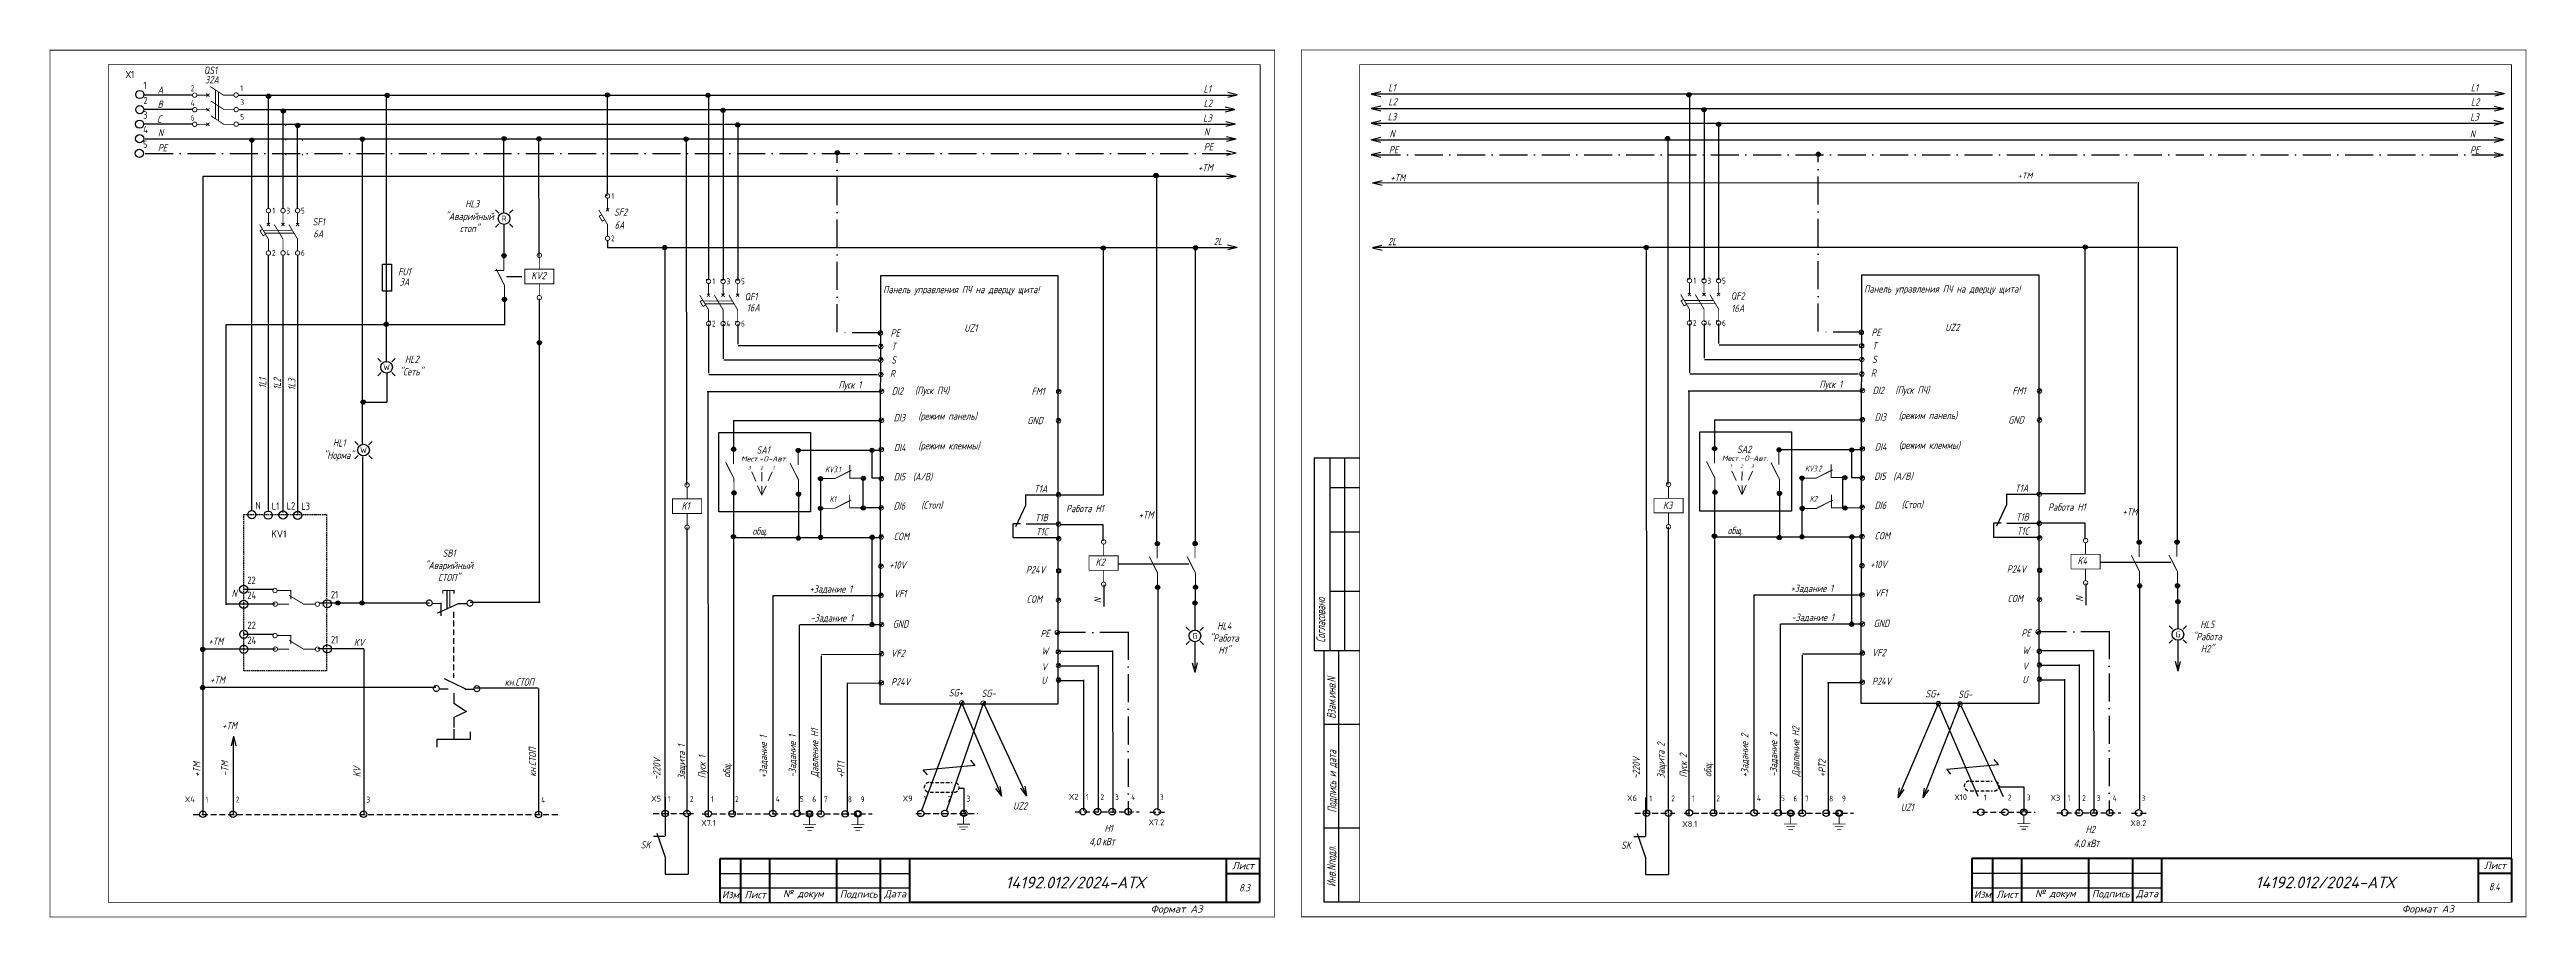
# Model space of a CAD drawing. Header units: millimetres. Extents: x 125 to 10524, y 7125 to 13164.
# Drawn here: x 3916 to 4765, y 8298 to 8595 of the extents above; entities that cross this region are included whole.
import ezdxf
from ezdxf.enums import TextEntityAlignment as Align

# ---------------------------------------------------------------- set-up
doc = ezdxf.new("R2010")
doc.units = ezdxf.units.MM
doc.header["$LTSCALE"] = 4
for name, pattern in [('ACAD_ISO02W100', [15, 12, -3]), ('ACAD_ISO10W100', [18, 12, -3, 0, -3]), ('DASHED', [0.75, 0.5, -0.25]), ('HIDDEN2', [0.1875, 0.125, -0.0625]), ('SolidLine', [0])]:
    doc.linetypes.add(name, pattern=pattern)
for name, color, linetype in [("Contact's", 104, 'Continuous'), ('G', 5, 'Continuous'), ('LOC', 8, 'Continuous'), ('MISC', 2, 'Continuous'), ('RED_2.5mm^2', 1, 'Continuous'), ('SYMS', 7, 'Continuous'), ('TAGS', 51, 'Continuous'), ('TERMS', 4, 'Continuous'), ('Вспомогательная', 1, 'Continuous'), ('Текст', 2, 'Continuous')]:
    doc.layers.add(name, color=color, linetype=linetype)
for name, color, linetype, lineweight in [('osn', 10, 'Continuous', 20), ('RAMKA', 7, 'Continuous', 25), ('SHTAMP', 7, 'SolidLine', 25), ('Основеая', 5, 'Continuous', 60), ('СХЕМА', 7, 'Continuous', 25)]:
    doc.layers.add(name, color=color, linetype=linetype, lineweight=lineweight)
doc.styles.add('COTES', font='cs_gost2304.shx', dxfattribs={"width": 0.75, "oblique": 15})
doc.styles.add('GOST', font='isocpeur.ttf', dxfattribs={"oblique": 15})
doc.styles.add('ISOCPEUR', font='isocpeui.ttf')
doc.styles.add('ISOCPEUR25.10.00', font='isocpeur.ttf', dxfattribs={"height": 2.5})
doc.styles.add('SC', font='wromrusc.shx', dxfattribs={"width": 0.8, "height": 2.5})
doc.styles.add('Simplex00.10.00', font='simplex.shx')
doc.styles.add('Simplex25.085.00', font='simplex.shx', dxfattribs={"width": 0.85, "oblique": 15, "height": 2.5})
doc.styles.add('Simplex25.085.15', font='', dxfattribs={"width": 0.85, "oblique": 15, "height": 2.5})
doc.styles.add('Tah25.10.00', font='tahoma.ttf', dxfattribs={"height": 2.5})
doc.styles.add('WD', font='romans.shx')
doc.styles.add('ГОСТ', font='isocpeur.ttf', dxfattribs={"oblique": 15})
doc.styles.add('Стиль мой-1', font='', dxfattribs={"width": 0.85, "oblique": 15, "height": 2.5})
doc.styles.get('Simplex25.085.15').set_extended_font_data('GOST type A')
doc.styles.get('Стиль мой-1').set_extended_font_data('GOST type A')
doc.linetypes.add('1191b', pattern='A,4,-2,[69,spec.shx,S=1,R=0,X=0,Y=0],8,[69,spec.shx,S=1,R=180,X=0,Y=0],-2,4', length=20)
doc.linetypes.add('Ethernet_LINE', pattern='A,7.5,-4,["Ethernet",Standard,S=2.5,R=0,X=-2.5,Y=-1.25],-18', length=29.5)
doc.linetypes.add('Modbus_LINE', pattern='A,7.5,-4,["Modbus",Standard,S=2.5,R=0,X=-1.5,Y=-1.25],-15', length=26.5)

msp = doc.modelspace()

# ---------------------------------------------------------------- texts
at = {"style": 'Simplex25.085.15', "oblique": 15}
for s, height, width, p in [('A', 2.5, 0.85, (3952.87, 8579.87)), ('32А', 2.5, 0.85, (3969.13, 8583.34)), ('L1', 2.5, 0.85, (4311.58, 8580.2)), ('L1', 2.5, 0.85, (4374.91, 8580.66)), ('L1', 2.5, 0.85, (4746.13, 8580.61)), ('C', 2.5, 0.85, (3952.67, 8569.88)), ('B', 2.5, 0.85, (3952.9, 8574.99)), ('L3', 2.5, 0.85, (4311.38, 8570.21)), ('L2', 2.5, 0.85, (4311.61, 8575.33)), ('L3', 2.5, 0.85, (4374.72, 8570.68)), ('L2', 2.5, 0.85, (4374.95, 8575.79)), ('L3', 2.5, 0.85, (4745.93, 8570.62)), ('L2', 2.5, 0.85, (4746.16, 8575.74)), ('PE', 2.5, 0.85, (3952.95, 8560.07)), ('N', 2.5, 0.85, (3953, 8565.19)), ('PE', 2.5, 0.85, (4311.66, 8560.4)), ('N', 2.5, 0.85, (4311.71, 8565.52)), ('N', 2.5, 0.85, (4375.38, 8564.89)), ('N', 2.5, 0.85, (4745.83, 8564.78)), ('+TM', 2.5, 0.85, (4309.67, 8553.25)), ('PE', 2.5, 0.85, (4375.16, 8559.4)), ('PE', 2.5, 0.85, (4745.88, 8559.31)), ('+TM', 2.5, 0.85, (4375.63, 8549.77)), ('+TM', 1.961, 1.083459, (4590.79, 8550.79)), ('SF2', 2.5, 0.85, (4109.39, 8538)), ('6А', 2.5, 0.85, (4109.61, 8533.58)), ('2L', 2.5, 0.85, (4315.08, 8527.95)), ('2L', 2.5, 0.85, (4374.84, 8527.93)), ('PE', 2.5, 0.85, (4204.24, 8496.63)), ('T', 2.5, 0.85, (4204.44, 8492)), ('PE', 2.5, 0.85, (4540.64, 8496.84)), ('T', 2.5, 0.85, (4540.83, 8492.21)), ('S', 2.5, 0.85, (4204.44, 8487.35)), ('S', 2.5, 0.85, (4540.83, 8487.56)), ('Пуск 1', 2.5, 0.85, (4186.38, 8478.82)), ('R', 2.5, 0.85, (4204.03, 8482.67)), ('DI2', 2.5, 0.85, (4204.64, 8476.71)), ('(Пуск ПЧ)', 2.5, 0.85, (4212.62, 8476.9)), ('FM1', 2.5, 0.85, (4252.56, 8476.58)), ('Пуск 1', 2.5, 0.85, (4522.77, 8479.03)), ('R', 2.5, 0.85, (4540.42, 8482.88)), ('DI2', 2.5, 0.85, (4541.03, 8476.92)), ('(Пуск ПЧ)', 2.5, 0.85, (4548.84, 8477.08)), ('FM1', 2.5, 0.85, (4588.95, 8476.79)), ('DI3', 2.5, 0.85, (4205.32, 8467.58)), ('(режим панель)', 2.5, 0.85, (4213.75, 8468.13)), ('GND', 2.5, 0.85, (4251.15, 8466.6)), ('DI3', 2.5, 0.85, (4541.72, 8467.79)), ('(режим панель)', 2.5, 0.85, (4549.97, 8468.32)), ('GND', 2.5, 0.85, (4587.55, 8466.81)), ('(режим клеммы)', 2.5, 0.85, (4213.78, 8457.96)), ('(режим клеммы)', 2.5, 0.85, (4550, 8458.14)), ('DI4', 2.5, 0.85, (4205.39, 8457.36)), ('DI4', 2.5, 0.85, (4541.78, 8457.57)), ('DI5  (A/B)', 2.5, 0.85, (4205.32, 8447.35)), ('T1A', 2.5, 0.85, (4253.42, 8443.21)), ('DI5  (A/B)', 2.5, 0.85, (4541.54, 8447.53)), ('T1A', 2.5, 0.85, (4589.82, 8443.42)), ('DI6', 2.5, 0.85, (4205.29, 8437.34)), ('(Стоп)', 2.5, 0.85, (4214.76, 8437.63)), ('T1B', 2.5, 0.85, (4253.77, 8433.37)), ('+TM', 2.5, 0.85, (4289.35, 8434.27)), ('DI6', 2.5, 0.85, (4541.68, 8437.55)), ('(Стоп)', 2.5, 0.85, (4550.98, 8437.82)), ('T1B', 2.5, 0.85, (4590.16, 8433.58)), ('+TM', 2.5, 0.85, (4626.72, 8435.33)), ('общ.', 2.5, 0.85, (4156.88, 8428.72)), ('COM', 2.5, 0.85, (4205.29, 8426.9)), ('T1C', 2.5, 0.85, (4254.07, 8428.53)), ('общ.', 2.5, 0.85, (4491.29, 8428.93)), ('COM', 2.5, 0.85, (4541.68, 8427.11)), ('T1C', 2.5, 0.85, (4590.46, 8428.74)), ('+10V', 2.5, 0.85, (4203.78, 8417.11)), ('P24V', 2.5, 0.85, (4250.68, 8415.51)), ('+10V', 2.5, 0.85, (4540.18, 8417.32)), ('P24V', 2.5, 0.85, (4587.07, 8415.72)), ('N', 2.5, 0.85, (3978.26, 8407.44)), ('+Задание 1', 2.5, 0.85, (4176.49, 8408.89)), ('VF1', 2.5, 0.85, (4205.28, 8407.32)), ('+Задание 1', 2.5, 0.85, (4512.88, 8409.1)), ('VF1', 2.5, 0.85, (4541.67, 8407.53)), ('-Задание 1', 2.5, 0.85, (4176.77, 8398.96)), ('COM', 2.5, 0.85, (4250.87, 8405.42)), ('-Задание 1', 2.5, 0.85, (4513.16, 8399.17)), ('COM', 2.5, 0.85, (4587.26, 8405.62)), ('+TM', 2.5, 0.85, (3970.3, 8390.94)), ('KV', 2.5, 0.85, (4020.18, 8390.56)), ('GND', 2.5, 0.85, (4204.99, 8396.88)), ('PE', 2.5, 0.85, (4255.67, 8393.64)), ('GND', 2.5, 0.85, (4541.38, 8397.09)), ('PE', 2.5, 0.85, (4592.06, 8393.85)), ('VF2', 2.5, 0.85, (4204.35, 8386.88)), ('W', 2.5, 0.85, (4256, 8387.65)), ('V', 2.5, 0.85, (4256, 8382.22)), ('VF2', 2.5, 0.85, (4540.74, 8387.09)), ('W', 2.5, 0.85, (4592.39, 8387.86)), ('V', 2.5, 0.85, (4592.39, 8382.43)), ('+TM', 2.5, 0.85, (3970.87, 8377.69)), ('P24V', 2.5, 0.85, (4204.41, 8377.09)), ('SG+', 2.5, 0.85, (4224.21, 8373.31)), ('SG-', 2.5, 0.85, (4235.45, 8373.14)), ('U', 2.5, 0.85, (4255.96, 8377.64)), ('P24V', 2.5, 0.85, (4540.81, 8377.3)), ('SG+', 2.5, 0.85, (4559.14, 8372.99)), ('SG-', 2.5, 0.85, (4570.39, 8372.82)), ('U', 2.5, 0.85, (4592.36, 8377.85)), ('+TM', 2.5, 0.85, (3975.01, 8362.08)), ('UZ2', 2.5, 0.85, (4246.25, 8334.55)), ('UZ1', 2.5, 0.85, (4550.65, 8334.06))]:
    msp.add_text(s, height=height, dxfattribs=dict(at, width=width)).set_placement(p)
at = {"style": 'Simplex25.085.15', "oblique": 15, "width": 0.85}
for s, p in [('1L1', (3990.94, 8480.63)), ('1L2', (3995.91, 8480.39)), ('1L3', (4000.93, 8480.17))]:
    msp.add_text(s, height=2.5, rotation=90, dxfattribs=at).set_placement(p, align=Align.BOTTOM_CENTER)
at = {"color": 7, "oblique": 15}
for s, style, width, p in [('Работа Н1', 'Simplex25.085.15', 0.85, (4264.43, 8436.45)), ('Работа Н1', 'Simplex25.085.15', 0.85, (4601.17, 8436.94)), ('4,0 кВт', 'SC', 0.8, (4272.42, 8322.34)), ('4,0 кВт', 'SC', 0.8, (4610.04, 8321.75))]:
    msp.add_text(s, height=2.5, dxfattribs=dict(at, style=style, width=width)).set_placement(p)
at = {"style": 'Simplex25.085.15', "oblique": 15, "width": 0.85}
for s, p in [('N', (4276.47, 8405.3)), ('N', (4613.2, 8405.79)), ('Давление Н1', (4179.45, 8345.62)), ('+Задание 2', (4498.37, 8345.56)), ('-Задание 2', (4508.3, 8345.84)), ('Давление Н2', (4515.94, 8345.88)), ('+TM', (3967.58, 8345.75)), ('-TM', (3977.18, 8346.07)), ('~220V', (4125.35, 8344.7)), ('Защита 1', (4133.77, 8344.89)), ('Пуск 1', (4140.85, 8345.26)), ('+Задание 1', (4161.88, 8345.31)), ('-Задание 1', (4171.81, 8345.59)), ('+РТ1', (4188.48, 8345.4)), ('~220V', (4461.25, 8345.02)), ('Защита 2', (4469.67, 8345.21)), ('Пуск 2', (4477.34, 8345.52)), ('общ.', (4485.76, 8345.72)), ('+РТ2', (4524.97, 8345.66)), ('KV', (4022.55, 8345.65)), ('общ.', (4149.27, 8345.46))]:
    msp.add_text(s, height=2.5, rotation=90, dxfattribs=at).set_placement(p)
at = {"width": 6.6544, "attachment_point": 8, "style": 'Simplex25.085.15'}
for s, insert, char_height in [('SA1', (4160.53, 8456.52), 2.5), ('KV3.1', (4184.47, 8450.1), 2), ('SA2', (4496.92, 8456.73), 2.5), ('KV3.2', (4520.65, 8450.4), 2), ('K1', (4184.43, 8439.93), 2), ('K2', (4520.73, 8440.01), 2), ('SB1\\P"Аварийный СТОП"', (4052.84, 8412.81), 2.5)]:
    msp.add_mtext(s, dxfattribs=dict(at, insert=insert, char_height=char_height))
at = {"color": 7, "lineweight": 25, "char_height": 2.5, "attachment_point": 1, "style": 'Стиль мой-1'}
for s, insert in [('8.3', (4323.79, 8309.01)), ('8.4', (4752.34, 8309.4))]:
    msp.add_mtext_dynamic_manual_height_columns(s, width=5.3031, gutter_width=12.5, heights=[0], dxfattribs=dict(at, insert=insert))
at = {"layer": 'osn', "color": 4, "style": 'GOST', "oblique": 15}
for p in [(4152.94, 8453.82), (4489.33, 8454.02)]:
    msp.add_text('Мест.-O-Авт.', height=1.8, dxfattribs=at).set_placement(p)
at = {"layer": 'osn', "color": 4, "style": 'GOST', "oblique": 15, "width": 1.035276}
for s, p in [('3', (4155.39, 8451.1)), ('2', (4159.54, 8450.93)), ('1', (4163.79, 8451.06)), ('1', (4492.07, 8451.66)), ('2', (4495.67, 8451.61)), ('3', (4499.37, 8451.6))]:
    msp.add_text(s, height=1.19, dxfattribs=at).set_placement(p)
at = {"layer": 'SHTAMP', "color": 0, "style": 'ISOCPEUR'}
for p in [(4267.53, 8307.57), (4696.22, 8307.61)]:
    msp.add_text('14192.012/2024-АТХ', height=4, dxfattribs=at).set_placement(p, align=Align.CENTER)
at = {"layer": 'SYMS', "color": 30, "linetype": 'Continuous', "true_color": 0xf26722, "style": 'Simplex00.10.00', "oblique": 15, "width": 0.75}
for p in [(4201.67, 8511.48), (4538.07, 8511.69)]:
    msp.add_text('Панель управления ПЧ на дверцу щита!', height=2.5, dxfattribs=at).set_placement(p)
at = {"layer": 'SYMS', "linetype": 'Continuous', "char_height": 2.5}
for s, insert, width, attachment_point in [('{\\Fsimplex|c204;\\Q15;\\W0.75;\\C0;"Аварийный стоп"}', (4059.87, 8539.05), 19.6011, 2), ('{\\Fsimplex|c0;\\Q15;\\W0.75;\\C0;HL3}', (4060.74, 8543.34), 7.0259, 2), ('{\\Fsimplex|c0;\\Q15;\\W0.75;\\C0;6\\Fsimplex|c204;А}', (4007.97, 8533.07), 7.0259, 2), ('{\\Fsimplex|c0;\\Q15;\\W0.75;\\C0;FU1}', (4037.5, 8520.09), 7.0259, 2), ('{\\Fsimplex|c0;\\Q15;\\W0.75;\\C0;3\\Fsimplex|c204;А}', (4037.53, 8516.58), 7.0259, 2), ('{\\Fsimplex|c0;\\Q15;\\W0.75;\\C0;KV2}', (4081.02, 8518.77), 10.0177, 1), ('{\\Fsimplex|c204;\\Q15;\\W0.75;\\C0;16А}', (4157.16, 8507.76), 7.0259, 2), ('{\\Fsimplex|c204;\\Q15;\\W0.75;\\C0;16А}', (4494.77, 8507.57), 7.0259, 2), ('{\\Fsimplex|c0;\\Q15;\\W0.75;\\C0;UZ1}', (4229.51, 8500.78), 10.0177, 1), ('{\\Fsimplex|c0;\\Q15;\\W0.75;\\C0;UZ\\Fsimplex|c204;2}', (4565.9, 8500.99), 10.0177, 1), ('{\\Fsimplex|c204;\\Q15;\\W0.75;\\C0;"Сеть"}', (4039.93, 8485.84), 7.0259, 2), ('{\\Fsimplex|c0;\\Q15;\\W0.75;\\C0;HL2}', (4040.08, 8490.08), 7.0259, 2), ('{\\Fsimplex|c0;\\Q15;\\W0.75;\\C0;HL1}', (4015.16, 8461.45), 7.0259, 2), ('{\\Fsimplex|c204;\\Q15;\\W0.75;\\C0;"Норма"}', (4015, 8457.21), 7.0259, 2), ('{\\Fsimplex|c0;\\Q15;\\W0.75;\\C0;K\\Fsimplex|c204;1}', (4132.57, 8439.86), 5.8543, 1), ('{\\Fsimplex|c0;\\Q15;\\W0.75;\\C0;K3}', (4469.13, 8440.05), 5.8543, 1), ('{\\Fsimplex|c0;\\Q15;\\W0.75;\\C0;K2}', (4274.54, 8420.58), 10.0177, 1), ('{\\Fsimplex|c0;\\Q15;\\W0.75;\\C0;K4}', (4611.28, 8421.07), 10.0177, 1), ('{\\Fsimplex|c0;\\Q15;\\W0.75;\\C0;HL4\\P\\Fsimplex|c204;"Работа Н1"}', (4318.68, 8398.75), 7.0259, 2), ('{\\Fsimplex|c0;\\Q15;\\W0.75;\\C0;HL5\\P\\Fsimplex|c204;"Работа Н\\Fsimplex|c0;2\\Fsimplex|c204;"}', (4655.78, 8399.24), 7.0259, 2), ('{\\Fsimplex|c204;\\Q15;\\W0.75;\\C0;кн.СТОП}', (4071.93, 8379.51), 9.5254, 1), ('{\\Fsimplex|c0;\\Q15;\\W0.75;\\C0;H1}', (4279.03, 8329.34), 24.9129, 2), ('{\\Fsimplex|c0;\\Q15;\\W0.75;\\C0;H\\Fsimplex|c204;2}', (4615.67, 8329), 24.9129, 2), ('{\\Fsimplex|c0;\\Q15;\\W0.75;\\C0;SK}', (4120.24, 8323.72), 7.3869, 2), ('{\\Fsimplex|c0;\\Q15;\\W0.75;\\C0;SK}', (4456.45, 8323.6), 7.3869, 2)]:
    msp.add_mtext(s, dxfattribs=dict(at, insert=insert, width=width, attachment_point=attachment_point))
at = {"layer": 'SYMS', "linetype": 'Continuous', "insert": (4080.21, 8345.79), "char_height": 2.5, "width": 9.5254, "attachment_point": 1, "rotation": 90}
msp.add_mtext('{\\Fsimplex|c204;\\Q15;\\W0.75;\\C0;кн.СТОП}', dxfattribs=at)
at = {"layer": 'Текст', "color": 7, "char_height": 2.5, "style": 'ГОСТ'}
for s, insert, width, attachment_point in [('{\\fISOCPEUR|b0|i0|c204|p34;Лист}', (4328.92, 8315.36), 11.4585, 6), ('{\\fISOCPEUR|b0|i0|c204|p34;Изм}', (4149.34, 8305.43), 7, 5), ('{\\fISOCPEUR|b0|i0|c204|p34;Лист}', (4157.84, 8305.43), 10, 5), ('{\\fISOCPEUR|b0|i0|c204|p34;№ докум}', (4174.34, 8305.43), 23, 5), ('{\\fISOCPEUR|b0|i0|c204|p34;Подпись}', (4193.34, 8305.43), 15, 5), ('{\\fISOCPEUR|b0|i0|c204|p34;Дата}', (4205.84, 8305.43), 10, 5)]:
    msp.add_mtext(s, dxfattribs=dict(at, insert=insert, width=width, attachment_point=attachment_point))

# ---------------------------------------------------------------- blocks, each defined once
blk = doc.blocks.new('Формат А3')
at = {"color": 0, "linetype": 'Continuous', "const_width": 0.3}
for points in [[(-420, 297), (0, 297), (0, 0), (-420, 0)], [(-400, 5), (-400, 292), (-5, 292), (-5, 5)]]:
    blk.add_lwpolyline(points, close=True, dxfattribs=at)
at = {"color": 0, "linetype": 'Continuous', "style": 'Simplex00.10.00', "oblique": 15}
blk.add_text('Формат А3', height=2.5, dxfattribs=at).set_placement((-33.67, 2.75), align=Align.MIDDLE_CENTER)
blk = doc.blocks.new('S3')
at = {"color": 0, "linetype": 'Continuous', "lineweight": -2, "const_width": 0.3}
for points in [[(5.22, -0.02), (9.75, -2.98), (13.35, -2.96)], [(0.45, -2.97), (4.45, -2.97)], [(0.45, -7.97), (4.45, -7.97)], [(3.91, -2.45), (4.97, -3.51)], [(3.91, -3.51), (4.97, -2.45)], [(3.91, -7.45), (4.97, -8.51)], [(3.91, -8.51), (4.97, -7.45)], [(5.45, -4.99), (9.98, -7.95), (13.57, -7.93)], [(7.04, -1.19), (7.04, -11.19)], [(8.04, -1.82), (8.04, -11.82)], [(0.45, -12.97), (4.45, -12.97)], [(3.91, -12.45), (4.97, -13.51)], [(3.91, -13.51), (4.97, -12.45)], [(5.42, -10.04), (9.94, -13), (13.54, -12.98)]]:
    blk.add_lwpolyline(points, dxfattribs=at)
for points in [[(-0.09, -2.22, -1), (-0.09, -3.72, -1)], [(-0.09, -7.22, -1), (-0.09, -8.72, -1)], [(14.12, -2.17, -1), (14.12, -3.67, -1)], [(14.12, -7.17, -1), (14.12, -8.67, -1)], [(-0.09, -12.22, -1), (-0.09, -13.72, -1)], [(14.12, -12.17, -1), (14.12, -13.67, -1)]]:
    blk.add_lwpolyline(points, format="xyb", close=True, dxfattribs=at)
at = {"color": 0, "linetype": 'Continuous', "lineweight": -2, "style": 'Simplex25.085.00', "oblique": 10, "width": 0.8, "flags": 4}
blk.add_attdef('ЭЛЕМЕНТ', text='', height=2.5, dxfattribs=at).set_placement((13.69, 5.78), align=Align.MIDDLE_RIGHT)
at = {"color": 5, "linetype": 'Continuous', "lineweight": -2, "style": 'Simplex25.085.00', "oblique": 10, "width": 0.8, "flags": 4}
blk.add_attdef('ТОК', text='', height=2.5, dxfattribs=at).set_placement((10.91, 2.33), align=Align.MIDDLE_RIGHT)
at = {"color": 0, "linetype": 'Continuous', "lineweight": 9, "style": 'ISOCPEUR25.10.00', "oblique": 10, "width": 0.85, "flags": 5}
blk.add_attdef('ТИП', text='', height=2.5, dxfattribs=at).set_placement((-4, -6), align=Align.MIDDLE_RIGHT)
at = {"layer": "Contact's", "linetype": 'Continuous', "lineweight": 9, "style": 'Simplex00.10.00', "width": 0.7, "flags": 8}
for tag, p in [('#(2)', (-0.82, -0.62)), ('#(1)', (16, -0.59)), ('#(4)', (-0.79, -5.69)), ('#(3)', (16.21, -5.4)), ('#(6)', (-0.82, -10.72)), ('#(5)', (16.17, -10.41))]:
    blk.add_attdef(tag, text='', height=2, dxfattribs=at).set_placement(p, align=Align.MIDDLE)
blk = doc.blocks.new('HT0002')
blk.add_circle((0, 0), 0.0699)
at = {"style": 'WD'}
for tag, p, width in [('INST', (0.062, 0.42), 0.7), ('LOC', (0.062, 0.25), 0.7), ('DESC1', (0.053, -0.385), 0.8)]:
    blk.add_attdef(tag, p, '', height=0.125, dxfattribs=dict(at, width=width))
at = {"style": 'WD', "flags": 1}
for tag, p, height in [('X4TERM01', (-0.07, 0), 0.0125), ('X4TERMDESC01', (-0.055, -0.023), 0.025), ('X2TERMDESC01', (-0.006, 0.029), 0.025), ('STRIPSEQ', (0, 0), 0.00125), ('X2TERM01', (0, 0.07), 0.0125), ('X2PIN01', (0.033, 0.084), 0.0125), ('X1TERMDESC01', (0.039, 0.007), 0.025), ('X1TERM01', (0.07, 0), 0.0125), ('X1PIN01', (0.087, 0.016), 0.0125), ('X4PIN01', (-0.114, -0.038), 0.0125), ('LINKTERM', (0, -0.002), 0.00125), ('X8TERM01', (0, -0.07), 0.0125), ('X8TERMDESC01', (0, -0.054), 0.025), ('X8PIN01', (0.026, -0.096), 0.0125)]:
    blk.add_attdef(tag, p, '', height=height, dxfattribs=at)
at = {"linetype": 'Continuous', "style": 'WD'}
for tag, p, height, width, flags in [('TERM01', (0.062, 0.094), 0.125, 0.8, 8), ('TAGSTRIP', (0.053, -0.229), 0.125, 0.9, 8), ('DESC2', (0.053, -0.541), 0.125, 0.8, 8), ('CAT', (0.213, -0.406), 0.109, 0.8, 1), ('DESC3', (0.053, -0.698), 0.125, 0.8, 8)]:
    blk.add_attdef(tag, p, '', height=height, dxfattribs=dict(at, width=width, flags=flags))
at = {"linetype": 'Continuous', "style": 'WD', "width": 0.8, "flags": 1}
blk.add_attdef('MFG', text='', height=0.109, dxfattribs=at).set_placement((0.088, -0.406), align=Align.RIGHT)
at = {"style": 'WD', "width": 0.7, "flags": 1}
blk.add_attdef('ASSYCODE', (0.062, -0.281), '', height=0.01, dxfattribs=at)
blk = doc.blocks.new('VT0002')
blk.add_circle((0, 0), 0.0699)
at = {"style": 'WD'}
for tag, p, width in [('INST', (0.062, 0.42), 0.7), ('LOC', (0.062, 0.25), 0.7), ('DESC1', (0.053, -0.385), 0.8)]:
    blk.add_attdef(tag, p, '', height=0.125, dxfattribs=dict(at, width=width))
at = {"style": 'WD', "flags": 1}
for tag, p, height in [('X4TERM01', (-0.07, 0), 0.0125), ('X4TERMDESC01', (-0.055, -0.023), 0.025), ('X2TERMDESC01', (-0.006, 0.029), 0.025), ('STRIPSEQ', (0, 0), 0.00125), ('X2TERM01', (0, 0.07), 0.0125), ('X2PIN01', (0.033, 0.084), 0.0125), ('X1TERMDESC01', (0.041, -0.003), 0.025), ('X1TERM01', (0.07, 0), 0.0125), ('X1PIN01', (0.087, 0.016), 0.0125), ('X4PIN01', (-0.114, -0.038), 0.0125), ('LINKTERM', (0, -0.002), 0.00125), ('X8TERM01', (0, -0.07), 0.0125), ('X8TERMDESC01', (0, -0.054), 0.025), ('X8PIN01', (0.026, -0.096), 0.0125)]:
    blk.add_attdef(tag, p, '', height=height, dxfattribs=at)
at = {"linetype": 'Continuous', "style": 'WD'}
for tag, p, height, width, flags in [('TERM01', (0.062, 0.094), 0.125, 0.8, 8), ('TAGSTRIP', (0.053, -0.229), 0.125, 0.9, 8), ('DESC2', (0.053, -0.541), 0.125, 0.8, 8), ('CAT', (0.213, -0.406), 0.109, 0.8, 1), ('DESC3', (0.053, -0.698), 0.125, 0.8, 8)]:
    blk.add_attdef(tag, p, '', height=height, dxfattribs=dict(at, width=width, flags=flags))
at = {"linetype": 'Continuous', "style": 'WD', "width": 0.8, "flags": 1}
blk.add_attdef('MFG', text='', height=0.109, dxfattribs=at).set_placement((0.088, -0.406), align=Align.RIGHT)
at = {"style": 'WD', "width": 0.7, "flags": 1}
blk.add_attdef('ASSYCODE', (0.062, -0.281), '', height=0.01, dxfattribs=at)
blk = doc.blocks.new('NO_C')
at = {"color": 0, "linetype": 'Continuous', "lineweight": -2, "const_width": 0.3}
for points in [[(13.15, 1.41), (13.15, -2.59), (10.15, -7.59)], [(11.53, -7), (8.34, -7)], [(8.49, -6.96), (8.49, -11.68)], [(13.15, -7.59), (13.15, -11.59)]]:
    blk.add_lwpolyline(points, dxfattribs=at)
for points in [[(13.9, 2.16, -1), (12.4, 2.16, -1)], [(9.24, -12.43, -1), (7.74, -12.43, -1)], [(13.9, -12.34, -1), (12.4, -12.34, -1)]]:
    blk.add_lwpolyline(points, format="xyb", close=True, dxfattribs=at)
at = {"color": 0, "linetype": 'Continuous', "lineweight": -2, "style": 'Simplex25.085.00', "oblique": 10, "width": 0.8, "flags": 4}
blk.add_attdef('ЭЛЕМЕНТ', text='', height=2.5, dxfattribs=at).set_placement((8, 5.48), align=Align.MIDDLE)
at = {"color": 0, "linetype": 'Continuous', "lineweight": 9, "style": 'ISOCPEUR25.10.00', "oblique": 10, "width": 0.85, "flags": 5}
blk.add_attdef('ТИП', text='', height=2.5, dxfattribs=at).set_placement((8, 5.48), align=Align.MIDDLE)
at = {"layer": "Contact's", "linetype": 'Continuous', "lineweight": 9, "style": 'Simplex00.10.00', "width": 0.7, "flags": 4}
for tag, p in [('#(11/ПОДВ.)', (15.47, 2.67)), ('#(14/НЕПОД.)', (7.37, -10.14)), ('#(14/НЕПОД.)', (15.79, -12.21))]:
    blk.add_attdef(tag, text='', height=2, dxfattribs=at).set_placement(p, align=Align.MIDDLE)
blk = doc.blocks.new('WDDOT')
for radius in [0.72, 0.449, 0.223]:
    blk.add_circle((0, 0), radius)
blk = doc.blocks.new('QF - выкл. автоматич. (3пол.)')
at = {"color": 0, "linetype": 'Continuous', "lineweight": -2, "const_width": 0.3}
for points in [[(-0.75, -0.75, -1), (0.75, -0.75, -1)], [(4.25, -0.75, -1), (5.75, -0.75, -1)], [(9.25, -0.75, -1), (10.75, -0.75, -1)], [(-0.75, -15.25, -1), (0.75, -15.25, -1)], [(4.25, -15.25, -1), (5.75, -15.25, -1)], [(9.25, -15.25, -1), (10.75, -15.25, -1)]]:
    blk.add_lwpolyline(points, format="xyb", close=True, dxfattribs=at)
for points in [[(0, -14.5), (0, -10.5), (-3, -5.5)], [(-2.01, -7.14), (-2.87, -7.66), (-1.84, -9.37), (-0.99, -8.86)], [(-1.8, -7.5), (8.2, -7.5)], [(-1.2, -8.5), (8.8, -8.5)], [(-0.53, -6.03), (0.53, -4.97)], [(0.53, -6.03), (-0.53, -4.97)], [(0, -5.5), (0, -1.5)], [(5, -14.5), (5, -10.5), (2, -5.5)], [(4.47, -6.03), (5.53, -4.97)], [(5.53, -6.03), (4.47, -4.97)], [(5, -5.5), (5, -1.5)], [(10, -14.5), (10, -10.5), (7, -5.5)], [(9.47, -6.03), (10.53, -4.97)], [(10.53, -6.03), (9.47, -4.97)], [(10, -5.5), (10, -1.5)]]:
    blk.add_lwpolyline(points, dxfattribs=at)
at = {"color": 0, "linetype": 'Continuous', "lineweight": -2, "style": 'Simplex25.085.00', "oblique": 10, "width": 0.8, "flags": 4}
blk.add_attdef('ЭЛЕМЕНТ', text='', height=2.5, dxfattribs=at).set_placement((-4, -6), align=Align.MIDDLE_RIGHT)
at = {"color": 0, "linetype": 'Continuous', "lineweight": 9, "style": 'ISOCPEUR25.10.00', "oblique": 10, "width": 0.85, "flags": 5}
blk.add_attdef('ТИП', text='', height=2.5, dxfattribs=at).set_placement((-4, -6), align=Align.MIDDLE_RIGHT)
at = {"color": 5, "linetype": 'Continuous', "lineweight": -2, "style": 'Simplex25.085.00', "oblique": 10, "width": 0.8, "flags": 4}
blk.add_attdef('ТОК', text='', height=2.5, dxfattribs=at).set_placement((-4, -11.25), align=Align.MIDDLE_RIGHT)
at = {"layer": "Contact's", "linetype": 'Continuous', "lineweight": 9, "style": 'Simplex00.10.00', "width": 0.7, "flags": 8}
for tag, p in [('#(1)', (1.8, -0.75)), ('#(3)', (6.8, -0.75)), ('#(5)', (11.8, -0.75)), ('#(2)', (1.8, -15.25)), ('#(4)', (6.8, -15.25)), ('#(6)', (11.8, -15.25))]:
    blk.add_attdef(tag, text='', height=2, dxfattribs=at).set_placement(p, align=Align.MIDDLE)
blk = doc.blocks.new('HLT1R')
for p, q in [((-0.115, 0.115), (-0.186, 0.186)), ((0.115, 0.115), (0.186, 0.186)), ((-0.115, -0.115), (-0.186, -0.186)), ((0.115, -0.115), (0.186, -0.186))]:
    blk.add_line(p, q)
blk.add_circle((0, 0), 0.125)
at = {"style": 'WD', "width": 0.7}
for tag, p in [('INST', (0.006, 0.528)), ('LOC', (0.006, 0.359))]:
    blk.add_attdef(tag, text='', height=0.125, dxfattribs=at).set_placement(p, align=Align.CENTER)
at = {"style": 'WD'}
blk.add_attdef('COLOR', text='', height=0.125, dxfattribs=at).set_placement((0, 0), align=Align.MIDDLE)
blk.add_attdef('TAG1', text='', height=0.125, dxfattribs=at).set_placement((0, 0.202), align=Align.CENTER)
at = {"style": 'WD', "flags": 1}
for tag, p in [('X4TERM01', (-0.125, 0)), ('X1TERM02', (0.125, 0))]:
    blk.add_attdef(tag, p, '', height=0.0125, dxfattribs=at)
at = {"linetype": 'Continuous', "style": 'WD', "flags": 9}
blk.add_attdef('ASSYCODE', text='', height=0.01, dxfattribs=at).set_placement((-0.003, 0.098), align=Align.CENTER)
at = {"style": 'WD', "flags": 9}
blk.add_attdef('FAMILY', text='', height=0.01, dxfattribs=at).set_placement((-0.005, 0.161), align=Align.CENTER)
at = {"linetype": 'Continuous', "style": 'WD', "flags": 1}
for tag, p in [('MFG', (0, 0.121)), ('CAT', (0, 0.14))]:
    blk.add_attdef(tag, text='', height=0.01, dxfattribs=at).set_placement(p, align=Align.MIDDLE)
at = {"style": 'WD'}
for tag, p, width in [('DESC1', (1.125, 0), 0.9), ('WDTAGALT', (1.125, -0.312), 0.7)]:
    blk.add_attdef(tag, p, '', height=0.125, dxfattribs=dict(at, width=width))
at = {"linetype": 'Continuous', "style": 'WD', "flags": 8}
blk.add_attdef('TERM01', text='', height=0.125, dxfattribs=at).set_placement((-0.175, -0.031), align=Align.TOP_RIGHT)
blk.add_attdef('TERM02', text='', height=0.125, dxfattribs=at).set_placement((0.175, -0.031), align=Align.TOP_LEFT)
at = {"style": 'WD', "width": 0.9}
blk.add_attdef('DESC2', text='', height=0.125, dxfattribs=at).set_placement((1.125, -0.031), align=Align.TOP_LEFT)
blk = doc.blocks.new('Coil')
at = {"color": 0, "linetype": 'Continuous', "lineweight": -2, "const_width": 0.3}
for points in [[(0.75, -0.75, -1), (0.75, 0.75, -1)], [(15.25, -0.75, -1), (15.25, 0.75, -1)]]:
    blk.add_lwpolyline(points, format="xyb", close=True, dxfattribs=at)
for points in [[(5.5, 0), (1.5, 0)], [(10.5, 0), (14.5, 0)]]:
    blk.add_lwpolyline(points, dxfattribs=at)
blk.add_lwpolyline([(5.5, -5), (10.5, -5), (10.5, 5), (5.5, 5)], close=True, dxfattribs=at)
at = {"color": 0, "linetype": 'Continuous', "lineweight": -2, "style": 'Simplex25.085.00', "oblique": 10, "width": 0.8, "flags": 4}
blk.add_attdef('ЭЛЕМЕНТ', text='', height=2.5, dxfattribs=at).set_placement((8, 7.5), align=Align.MIDDLE)
at = {"color": 0, "linetype": 'Continuous', "lineweight": 9, "style": 'ISOCPEUR25.10.00', "oblique": 10, "width": 0.85, "flags": 5}
blk.add_attdef('ТИП', text='', height=2.5, dxfattribs=at).set_placement((8, 7.5), align=Align.MIDDLE)
at = {"color": 0, "linetype": 'Continuous', "lineweight": 9, "style": 'Tah25.10.00', "width": 0.8, "flags": 8}
blk.add_attdef('ОБМОТКА', text='', height=2.5, dxfattribs=at).set_placement((8, 0), align=Align.MIDDLE)
at = {"layer": "Contact's", "linetype": 'Continuous', "lineweight": 9, "style": 'Simplex00.10.00', "width": 0.7, "flags": 8}
for tag, p in [('#(A1/L)', (0.75, -2.3)), ('#(A2/N)', (15.25, -2.3))]:
    blk.add_attdef(tag, text='', height=2, dxfattribs=at).set_placement(p, align=Align.MIDDLE)
blk = doc.blocks.new('A$C73A268AF')
at = {"lineweight": 30}
for p, q in [((4.57, 157.46), (20.05, 157.46)), ((4.57, 157.46), (4.57, 91.46)), ((9.89, 157.46), (9.89, 91.46)), ((14.97, 157.46), (14.97, 91.46)), ((9.89, 147.31), (20.05, 147.31)), ((9.89, 132.08), (20.05, 132.08)), ((9.89, 111.77), (20.05, 111.77)), ((4.57, 91.46), (20.05, 91.46)), ((7.96, 5.15), (7.96, 91.46)), ((13.04, 5.15), (13.04, 91.46)), ((20.15, 66.08), (7.96, 66.08)), ((20.15, 30.54), (7.96, 30.54))]:
    blk.add_line(p, q, dxfattribs=at)
blk.add_lwpolyline([(20.15, 5.15), (7.96, 5.15)], dxfattribs=at)
at = {"layer": 'Вспомогательная', "color": 7}
for p, q in [((230.15, 15.15), (295.15, 15.15)), ((230.15, 10.15), (295.15, 10.15)), ((230.15, 5.15), (295.15, 5.15))]:
    blk.add_line(p, q, dxfattribs=at)
at = {"layer": 'Основеая', "color": 7}
for p, q in [((230.15, 20.15), (230.15, 5.15)), ((415.15, 20.15), (230.15, 20.15)), ((237.15, 20.15), (237.15, 5.15)), ((247.15, 20.15), (247.15, 5.15)), ((270.15, 20.15), (270.15, 5.15)), ((285.15, 20.15), (285.15, 5.15)), ((295.15, 20.15), (295.15, 5.15)), ((403.72, 20.15), (403.72, 5.15)), ((415.15, 20.15), (415.15, 5.15)), ((403.72, 15.15), (415.15, 15.15))]:
    blk.add_line(p, q, dxfattribs=at)
blk.add_blockref('Формат А3', (420.15, 0.15))
at = {"layer": 'RAMKA', "style": 'COTES', "oblique": 15, "width": 0.75}
for s, p in [('Согласовано', (8.35, 94.1)), ('Взам.инв.N', (11.94, 68.02)), ('Подпись и дата', (12.17, 35.86)), ('Инв.Nподл.', (11.97, 10.43))]:
    blk.add_text(s, height=3, rotation=90, dxfattribs=at).set_placement(p)
at = {"layer": 'Текст', "color": 7, "char_height": 2.5, "style": 'ГОСТ'}
for s, insert, width, attachment_point in [('{\\fISOCPEUR|b0|i0|c204|p34;Лист}', (413.32, 17.81), 11.4585, 6), ('{\\fISOCPEUR|b0|i0|c204|p34;Изм}', (233.75, 7.88), 7, 5), ('{\\fISOCPEUR|b0|i0|c204|p34;Лист}', (242.25, 7.88), 10, 5), ('{\\fISOCPEUR|b0|i0|c204|p34;№ докум}', (258.75, 7.88), 23, 5), ('{\\fISOCPEUR|b0|i0|c204|p34;Подпись}', (277.75, 7.88), 15, 5), ('{\\fISOCPEUR|b0|i0|c204|p34;Дата}', (290.25, 7.88), 10, 5)]:
    blk.add_mtext(s, dxfattribs=dict(at, insert=insert, width=width, attachment_point=attachment_point))
blk = doc.blocks.new('VT0W02')
blk.add_circle((0, 0), 0.0699)
at = {"style": 'WD'}
for tag, p, width in [('INST', (0.062, 0.42), 0.7), ('LOC', (0.062, 0.25), 0.7), ('DESC1', (0.053, -0.385), 0.8)]:
    blk.add_attdef(tag, p, '', height=0.125, dxfattribs=dict(at, width=width))
at = {"style": 'WD', "flags": 1}
for tag, p, height in [('X4TERM01', (-0.07, 0), 0.0125), ('X4TERMDESC01', (-0.055, -0.023), 0.025), ('X2TERMDESC01', (-0.006, 0.029), 0.025), ('STRIPSEQ', (0, 0), 0.00125), ('X2TERM01', (0, 0.07), 0.0125), ('X1TERMDESC01', (0.039, -0.003), 0.025), ('X1TERM01', (0.07, 0), 0.0125), ('LINKTERM', (0, -0.002), 0.00125), ('X8TERM01', (0, -0.07), 0.0125), ('X8TERMDESC01', (0, -0.054), 0.025)]:
    blk.add_attdef(tag, p, '', height=height, dxfattribs=at)
at = {"linetype": 'Continuous', "style": 'WD'}
for tag, p, height, width, flags in [('WIRENO', (0.062, 0.094), 0.125, 0.8, 8), ('TAGSTRIP', (0.053, -0.229), 0.125, 0.9, 8), ('DESC2', (0.053, -0.541), 0.125, 0.8, 8), ('CAT', (0.213, -0.406), 0.109, 0.8, 1), ('DESC3', (0.053, -0.698), 0.125, 0.8, 8)]:
    blk.add_attdef(tag, p, '', height=height, dxfattribs=dict(at, width=width, flags=flags))
at = {"linetype": 'Continuous', "style": 'WD', "width": 0.8, "flags": 1}
blk.add_attdef('MFG', text='', height=0.109, dxfattribs=at).set_placement((0.088, -0.406), align=Align.RIGHT)
at = {"style": 'WD', "width": 0.7, "flags": 1}
blk.add_attdef('ASSYCODE', (0.062, -0.281), '', height=0.01, dxfattribs=at)
blk = doc.blocks.new('PE - заземление')
at = {"color": 0, "linetype": 'Continuous', "lineweight": -2, "const_width": 0.3}
blk.add_lwpolyline([(-0.75, -0.75, -1), (0.75, -0.75, -1)], format="xyb", close=True, dxfattribs=at)
at = {"color": 0, "linetype": 'Continuous', "lineweight": -2}
for points, const_width in [([(-2.25, -4.5), (2.25, -4.5)], 0.25), ([(-1.5, -5.46), (1.5, -5.46)], 0.25), ([(-0.75, -6.42), (0.75, -6.42)], 0.25), ([(0, -4.5), (0, -1.5)], 0.3)]:
    blk.add_lwpolyline(points, dxfattribs=dict(at, const_width=const_width))
at = {"color": 0, "linetype": 'Continuous', "lineweight": 9, "style": 'ISOCPEUR25.10.00', "oblique": 10, "width": 0.85, "flags": 9}
blk.add_attdef('ТИП', (0, 0), '', height=2.5, dxfattribs=at)
blk = doc.blocks.new('QF - выкл. автоматич. (1пол.)')
at = {"color": 0, "linetype": 'Continuous', "lineweight": -2, "const_width": 0.3}
for points in [[(-0.75, -0.75, -1), (0.75, -0.75, -1)], [(-0.75, -15.25, -1), (0.75, -15.25, -1)]]:
    blk.add_lwpolyline(points, format="xyb", close=True, dxfattribs=at)
for points in [[(0, -14.5), (0, -10.5), (-3, -5.5)], [(-2.01, -7.14), (-2.87, -7.66), (-1.84, -9.37), (-0.99, -8.86)], [(-0.53, -6.03), (0.53, -4.97)], [(0.53, -6.03), (-0.53, -4.97)], [(0, -5.5), (0, -1.5)]]:
    blk.add_lwpolyline(points, dxfattribs=at)
at = {"color": 0, "linetype": 'Continuous', "lineweight": -2, "style": 'Simplex25.085.00', "oblique": 10, "width": 0.8, "flags": 4}
blk.add_attdef('ЭЛЕМЕНТ', text='', height=2.5, dxfattribs=at).set_placement((2.26, -8), align=Align.MIDDLE_LEFT)
at = {"color": 0, "linetype": 'Continuous', "lineweight": 9, "style": 'ISOCPEUR25.10.00', "oblique": 10, "width": 0.85, "flags": 5}
blk.add_attdef('ТИП', text='', height=2.5, dxfattribs=at).set_placement((2.26, -8), align=Align.MIDDLE_LEFT)
at = {"layer": "Contact's", "linetype": 'Continuous', "lineweight": 9, "style": 'Simplex00.10.00', "width": 0.7, "flags": 8}
for tag, p in [('#(1)', (1.8, -0.75)), ('#(2)', (1.8, -15.25))]:
    blk.add_attdef(tag, text='', height=2, dxfattribs=at).set_placement(p, align=Align.MIDDLE)

# ---------------------------------------------------------------- linework, layer by layer
at = {"color": 1, "linetype": 'Continuous', "ltscale": 0.6}
for p, q in [((3964.87, 8579.34), (3948.29, 8579.34)), ((3964.87, 8574.37), (3948.29, 8574.37)), ((3964.87, 8569.34), (3948.23, 8569.34)), ((4071.67, 8539.11), (4071.67, 8564.72)), ((4083.55, 8564.07), (4083.63, 8524.03)), ((4134.21, 8564.36), (4134.27, 8445.71)), ((4470.75, 8564.72), (4470.83, 8445.9)), ((3968.37, 8551.55), (3968.37, 8332.98)), ((4071.7, 8524.29), (4071.7, 8535)), ((4107.2, 8529.52), (4107.2, 8527.09)), ((4107.2, 8527.09), (4126.81, 8527.1)), ((4126.8, 8527.1), (4126.87, 8332.86)), ((4126.81, 8527.1), (4322.8, 8527.1)), ((4463.36, 8527.1), (4463.44, 8333.05)), ((4071.83, 8509.35), (4071.83, 8500.49)), ((4083.87, 8405.5), (4083.87, 8509.49)), ((4071.78, 8500.66), (3976.42, 8500.66)), ((4031.49, 8484.04), (4031.49, 8474.16)), ((4023.48, 8474.15), (4031.47, 8474.15)), ((4134.51, 8333.04), (4134.51, 8431.16)), ((4471.08, 8333.23), (4471.08, 8431.36))]:
    msp.add_line(p, q, dxfattribs=at)
at = {"color": 1, "ltscale": 1.2}
for p, q in [((4031.39, 8487.79), (4031.39, 8578.24)), ((4000.9, 8540.51), (4000.9, 8568.96))]:
    msp.add_line(p, q, dxfattribs=at)
at = {"linetype": 'Ethernet_LINE', "lineweight": 20, "ltscale": 0.2}
for p, q in [((4200.17, 8497.4), (4201.2, 8498.45)), ((4200.29, 8497.2), (4201.36, 8498.31)), ((4536.56, 8497.61), (4537.59, 8498.66)), ((4536.68, 8497.41), (4537.75, 8498.52)), ((4200.32, 8492.81), (4201.36, 8493.86)), ((4200.36, 8488.13), (4201.39, 8489.18)), ((4200.44, 8492.6), (4201.52, 8493.72)), ((4200.48, 8487.92), (4201.55, 8489.04)), ((4536.71, 8493.02), (4537.75, 8494.07)), ((4536.75, 8488.34), (4537.79, 8489.39)), ((4536.83, 8492.81), (4537.91, 8493.93)), ((4536.87, 8488.13), (4537.94, 8489.25)), ((4200.36, 8483.17), (4201.39, 8484.22)), ((4200.48, 8482.97), (4201.55, 8484.08)), ((4200.56, 8477.48), (4201.6, 8478.53)), ((4200.68, 8477.28), (4201.75, 8478.39)), ((4261.31, 8477.36), (4262.34, 8478.41)), ((4261.43, 8477.15), (4262.5, 8478.27)), ((4536.75, 8483.38), (4537.79, 8484.43)), ((4536.87, 8483.18), (4537.94, 8484.29)), ((4536.95, 8477.69), (4537.99, 8478.74)), ((4537.07, 8477.49), (4538.15, 8478.6)), ((4597.7, 8477.57), (4598.73, 8478.62)), ((4597.82, 8477.36), (4598.89, 8478.48)), ((4536.93, 8467.71), (4537.97, 8468.76)), ((4597.68, 8467.59), (4598.71, 8468.64)), ((4200.54, 8467.5), (4201.58, 8468.55)), ((4200.66, 8467.3), (4201.73, 8468.41)), ((4261.29, 8467.38), (4262.32, 8468.43)), ((4261.41, 8467.18), (4262.48, 8468.29)), ((4537.05, 8467.51), (4538.13, 8468.62)), ((4597.8, 8467.38), (4598.87, 8468.5)), ((4200.52, 8457.5), (4201.56, 8458.55)), ((4200.64, 8457.3), (4201.71, 8458.41)), ((4536.91, 8457.71), (4537.95, 8458.76)), ((4537.03, 8457.51), (4538.1, 8458.62)), ((4200.51, 8447.5), (4201.54, 8448.55)), ((4200.63, 8447.3), (4201.7, 8448.41)), ((4536.9, 8447.71), (4537.93, 8448.76)), ((4537.02, 8447.51), (4538.09, 8448.62)), ((4597.65, 8442.21), (4598.69, 8443.26)), ((4200.48, 8437.5), (4201.52, 8438.55)), ((4200.61, 8437.3), (4201.68, 8438.41)), ((4261.26, 8442), (4262.3, 8443.05)), ((4261.39, 8441.79), (4262.46, 8442.91)), ((4536.88, 8437.71), (4537.91, 8438.76)), ((4537, 8437.51), (4538.07, 8438.62)), ((4597.78, 8442), (4598.85, 8443.12)), ((4200.45, 8427.5), (4201.49, 8428.55)), ((4200.58, 8427.29), (4201.65, 8428.41)), ((4261.25, 8432), (4262.29, 8433.05)), ((4261.32, 8426.94), (4262.36, 8427.99)), ((4261.37, 8431.8), (4262.44, 8432.91)), ((4261.44, 8426.74), (4262.52, 8427.85)), ((4536.85, 8427.71), (4537.88, 8428.76)), ((4536.97, 8427.5), (4538.04, 8428.62)), ((4597.64, 8432.21), (4598.68, 8433.26)), ((4597.71, 8427.15), (4598.75, 8428.2)), ((4597.76, 8432.01), (4598.83, 8433.12)), ((4597.84, 8426.95), (4598.91, 8428.06)), ((4200.43, 8417.5), (4201.47, 8418.55)), ((4200.55, 8417.29), (4201.63, 8418.41)), ((4536.82, 8417.71), (4537.86, 8418.76)), ((4536.94, 8417.5), (4538.02, 8418.62)), ((4200.41, 8407.49), (4201.45, 8408.54)), ((4200.53, 8407.29), (4201.6, 8408.4)), ((4261.28, 8405.89), (4262.32, 8406.94)), ((4261.4, 8405.68), (4262.48, 8406.8)), ((4536.8, 8407.7), (4537.84, 8408.75)), ((4536.92, 8407.5), (4537.99, 8408.61)), ((4597.67, 8406.1), (4598.71, 8407.15)), ((4597.8, 8405.89), (4598.87, 8407.01)), ((4200.57, 8397.52), (4201.6, 8398.57)), ((4200.69, 8397.32), (4201.76, 8398.43)), ((4260.87, 8394.77), (4261.91, 8395.82)), ((4260.99, 8394.57), (4262.06, 8395.68)), ((4536.96, 8397.73), (4537.99, 8398.78)), ((4537.08, 8397.53), (4538.15, 8398.64)), ((4597.26, 8394.98), (4598.3, 8396.03)), ((4597.38, 8394.78), (4598.45, 8395.89)), ((4200.55, 8387.54), (4201.58, 8388.59)), ((4200.67, 8387.34), (4201.74, 8388.45)), ((4261.23, 8388.15), (4262.27, 8389.2)), ((4261.26, 8383.47), (4262.3, 8384.52)), ((4261.35, 8387.95), (4262.42, 8389.06)), ((4261.39, 8383.27), (4262.46, 8384.38)), ((4536.94, 8387.75), (4537.97, 8388.8)), ((4537.06, 8387.55), (4538.13, 8388.66)), ((4597.62, 8388.36), (4598.66, 8389.41)), ((4597.66, 8383.68), (4598.69, 8384.73)), ((4597.74, 8388.16), (4598.81, 8389.27)), ((4597.78, 8383.48), (4598.85, 8384.59)), ((4200.52, 8377.54), (4201.56, 8378.59)), ((4200.65, 8377.34), (4201.72, 8378.45)), ((4261.26, 8378.51), (4262.3, 8379.56)), ((4261.39, 8378.31), (4262.46, 8379.42)), ((4536.92, 8377.75), (4537.95, 8378.8)), ((4537.04, 8377.55), (4538.11, 8378.66)), ((4597.66, 8378.72), (4598.69, 8379.77)), ((4597.78, 8378.52), (4598.85, 8379.63)), ((4228.11, 8370.7), (4229.15, 8371.75)), ((4228.24, 8370.5), (4229.31, 8371.61)), ((4235.52, 8370.57), (4236.56, 8371.62)), ((4235.64, 8370.37), (4236.71, 8371.48)), ((4563.05, 8370.39), (4564.09, 8371.44)), ((4563.17, 8370.18), (4564.24, 8371.3)), ((4570.45, 8370.25), (4571.49, 8371.3)), ((4570.58, 8370.05), (4571.65, 8371.16))]:
    msp.add_line(p, q, dxfattribs=at)
at = {"color": 3, "linetype": 'Continuous', "ltscale": 0.6}
for p, q in [((4023.48, 8474.52), (4023.48, 8474.09)), ((4227.8, 8341.92), (4229.35, 8341.92)), ((4229.35, 8341.92), (4229.35, 8333.25)), ((4584.45, 8342.39), (4592.91, 8342.39)), ((4592.93, 8342.35), (4592.93, 8333.68))]:
    msp.add_line(p, q, dxfattribs=at)
at = {"linetype": '1191b', "ltscale": 0.6}
for p, q in [((4250.57, 8438.77), (4247.11, 8431.43)), ((4250.57, 8442.14), (4250.57, 8438.77)), ((4586.96, 8438.98), (4583.5, 8431.64)), ((4586.96, 8442.35), (4586.96, 8438.98)), ((4248.77, 8432.44), (4246.13, 8432.44)), ((4246.13, 8432.44), (4246.13, 8427.72)), ((4246.13, 8427.72), (4262.12, 8427.72)), ((4585.16, 8432.65), (4582.52, 8432.65)), ((4582.52, 8432.65), (4582.52, 8427.93)), ((4582.52, 8427.93), (4598.51, 8427.93))]:
    msp.add_line(p, q, dxfattribs=at)
at = {"ltscale": 0.2}
for p, q in [((4261.87, 8442.32), (4250.39, 8442.32)), ((4598.26, 8442.53), (4586.78, 8442.53)), ((4262.12, 8432.39), (4250.71, 8432.39)), ((4598.51, 8432.6), (4587.1, 8432.6))]:
    msp.add_line(p, q, dxfattribs=at)
at = {"linetype": 'DASHED'}
for p, q in [((4054.41, 8402.29), (4054.41, 8379.73)), ((3965.1, 8332.9), (4090.77, 8332.9)), ((4122.88, 8333.16), (4136.63, 8333.16)), ((4139.68, 8333.12), (4197.98, 8333.12)), ((4212.9, 8333.22), (4234.19, 8333.22)), ((4267.6, 8333.74), (4289.53, 8333.74)), ((4293.17, 8333.7), (4298.98, 8333.7)), ((4459.44, 8333.35), (4473.2, 8333.35)), ((4476.39, 8333.38), (4534.47, 8333.38)), ((4575.44, 8333.65), (4596.73, 8333.65)), ((4604.24, 8333.4), (4626.17, 8333.4)), ((4629.81, 8333.36), (4635.62, 8333.36))]:
    msp.add_line(p, q, dxfattribs=at)
at = {"linetype": 'Continuous', "ltscale": 0.6}
for p, q in [((4058.81, 8368.16), (4054.44, 8366.11)), ((4054.49, 8374.43), (4054.49, 8371.04)), ((4054.53, 8371.01), (4058.81, 8368.16)), ((4048.72, 8358.72), (4060.17, 8358.72)), ((4048.74, 8355.95), (4048.74, 8358.73)), ((4054.44, 8366.11), (4054.44, 8362.72)), ((4054.45, 8362.08), (4054.45, 8358.7)), ((4060.19, 8358.73), (4060.19, 8361.16))]:
    msp.add_line(p, q, dxfattribs=at)
at = {"ltscale": 0.6}
for p, q in [((4215.44, 8348.15), (4233.23, 8349.75)), ((4233.19, 8349.78), (4231.73, 8351.5)), ((4566.42, 8348.38), (4584.21, 8349.98)), ((4584.17, 8350), (4582.71, 8351.73)), ((4216.9, 8346.43), (4215.44, 8348.15)), ((4567.88, 8346.65), (4566.42, 8348.38))]:
    msp.add_line(p, q, dxfattribs=at)
at = {"linetype": 'DASHED', "ltscale": 0.6}
for p, q in [((4217.83, 8343.82), (4225.36, 8343.82)), ((4574.48, 8344.28), (4582.01, 8344.28)), ((4217.83, 8340.53), (4225.52, 8340.53)), ((4574.48, 8341), (4582.17, 8341))]:
    msp.add_line(p, q, dxfattribs=at)
at = {"color": 1, "linetype": 'Continuous', "ltscale": 0.6}
for points in [[(4107.2, 8545.52), (4107.2, 8579.36)], [(4645.63, 8527.16), (4369.61, 8527.1)]]:
    msp.add_lwpolyline(points, dxfattribs=at)
at = {"linetype": 'Continuous', "ltscale": 0.6}
msp.add_lwpolyline([(4030.06, 8521.45), (4033.16, 8521.45), (4033.16, 8512.15), (4030.06, 8512.15)], close=True, dxfattribs=at)
at = {"ltscale": 0.2, "const_width": 0.33}
for points in [[(4071.81, 8509.44), (4071.81, 8514.24), (4068.94, 8519.89)], [(4071.66, 8519.26), (4071.66, 8523.89)], [(4071.66, 8519.26), (4068.54, 8519.26)], [(4150.56, 8443.15), (4150.55, 8447.95), (4147.68, 8453.6)], [(4150.4, 8452.98), (4150.4, 8457.6)], [(4172.68, 8442.74), (4172.67, 8447.54), (4169.81, 8453.19)], [(4172.52, 8452.56), (4172.52, 8457.19)], [(4190.26, 8448.05), (4190.26, 8452.67)], [(4486.95, 8443.36), (4486.94, 8448.16), (4484.07, 8453.81)], [(4486.79, 8453.19), (4486.79, 8457.81)], [(4509.07, 8442.95), (4509.06, 8447.75), (4506.2, 8453.4)], [(4508.91, 8452.77), (4508.91, 8457.4)], [(4526.84, 8448.21), (4526.84, 8452.83)], [(4180.32, 8447.94), (4185.12, 8447.94), (4190.77, 8450.81)], [(4190.15, 8448.09), (4194.77, 8448.09)], [(4516.89, 8448.13), (4521.69, 8448.14), (4527.34, 8451)], [(4526.72, 8448.29), (4531.34, 8448.29)], [(4180.29, 8437.77), (4185.09, 8437.77), (4190.74, 8440.64)], [(4190.12, 8437.92), (4194.74, 8437.92)], [(4190.22, 8437.88), (4190.22, 8442.5)], [(4516.96, 8437.75), (4521.76, 8437.75), (4527.41, 8440.62)], [(4526.79, 8437.9), (4531.41, 8437.9)], [(4526.9, 8437.86), (4526.9, 8442.48)], [(4295.84, 8410.82), (4295.83, 8415.62), (4292.96, 8421.27)], [(4295.68, 8420.65), (4295.68, 8425.27)], [(4308.81, 8410.84), (4308.8, 8415.64), (4305.93, 8421.29)], [(4308.65, 8420.67), (4308.65, 8425.29)], [(4632.57, 8411.31), (4632.56, 8416.11), (4629.7, 8421.76)], [(4632.41, 8421.14), (4632.41, 8425.76)], [(4645.54, 8411.33), (4645.54, 8416.13), (4642.67, 8421.78)], [(4645.39, 8421.16), (4645.39, 8425.78)]]:
    msp.add_lwpolyline(points, dxfattribs=at)
at = {"ltscale": 0.2}
for points in [[(4200.9, 8517.56), (4261.66, 8517.56), (4261.66, 8370.71), (4200.71, 8370.69)], [(4537.29, 8517.77), (4598.05, 8517.77), (4598.05, 8370.92), (4537.1, 8370.9)]]:
    msp.add_lwpolyline(points, close=True, dxfattribs=at)
at = {"color": 3, "linetype": 'Continuous', "ltscale": 0.6}
for points in [[(4145.33, 8463.77), (4176.85, 8463.77), (4176.85, 8436.56), (4145.33, 8436.56)], [(4481.72, 8463.98), (4513.24, 8463.98), (4513.24, 8436.77), (4481.72, 8436.77)]]:
    msp.add_lwpolyline(points, close=True, dxfattribs=at)
at = {"linetype": 'HIDDEN2'}
msp.add_lwpolyline([(4007.03, 8435.65), (4010.83, 8435.65), (4010.83, 8382.04), (3982.44, 8382.04), (3982.44, 8435.65), (4007.03, 8435.65)], dxfattribs=at)
at = {"const_width": 0.4}
for points in [[(4050.71, 8408.58), (4050.71, 8409.63), (4054.51, 8409.63), (4054.51, 8408.56)], [(4052.13, 8409.61), (4052.13, 8403.47)], [(4053.13, 8409.61), (4053.13, 8403.87)], [(4046.9, 8405.19), (4050.14, 8405.19)], [(4048.76, 8401.81), (4056.18, 8405.18)], [(4050.07, 8405.45), (4050.07, 8400.87)], [(4055.78, 8405.09), (4059.02, 8405.09)], [(4049.3, 8375.87), (4052.54, 8375.87)], [(4051.16, 8379.43), (4058.57, 8375.86)], [(4058.17, 8375.77), (4061.42, 8375.77)]]:
    msp.add_lwpolyline(points, dxfattribs=at)
for points in [[(4047.06, 8405.37, 1), (4045.06, 8405.37, 1), (4047.06, 8405.37, 1)], [(4061.01, 8405.29, 1), (4059.01, 8405.29, 1), (4061.01, 8405.29, 1)], [(4049.46, 8376.05, 1), (4047.46, 8376.05, 1), (4049.46, 8376.05, 1)], [(4063.41, 8375.98, 1), (4061.41, 8375.98, 1), (4063.41, 8375.98, 1)]]:
    msp.add_lwpolyline(points, format="xyb", dxfattribs=at)
at = {"lineweight": 20, "ltscale": 0.2}
for centre in [(4200.74, 8497.84), (4537.13, 8498.04), (4537.28, 8493.45), (4200.89, 8493.24), (4200.93, 8488.56), (4537.32, 8488.77), (4200.93, 8483.61), (4201.13, 8477.91), (4261.88, 8477.79), (4537.32, 8483.82), (4537.52, 8478.12), (4598.27, 8478), (4201.11, 8467.94), (4537.5, 8468.14), (4598.25, 8468.02), (4261.85, 8467.81), (4201.09, 8457.93), (4537.48, 8458.14), (4201.08, 8447.94), (4261.83, 8442.43), (4537.47, 8448.15), (4598.22, 8442.64), (4201.05, 8437.94), (4537.44, 8438.15), (4201.02, 8427.93), (4261.82, 8432.43), (4261.89, 8427.37), (4537.41, 8428.14), (4598.21, 8432.64), (4598.28, 8427.58), (4201, 8417.93), (4537.39, 8418.14), (4261.91, 8416.34), (4598.3, 8416.55), (4200.98, 8407.93), (4261.85, 8406.32), (4537.37, 8408.14), (4598.24, 8406.53), (4201.14, 8397.96), (4261.44, 8395.21), (4537.53, 8398.17), (4597.83, 8395.42), (4201.12, 8387.98), (4261.8, 8388.58), (4261.83, 8383.9), (4537.51, 8388.19), (4598.19, 8388.79), (4598.23, 8384.11), (4201.09, 8377.98), (4261.83, 8378.95), (4537.48, 8378.19), (4598.23, 8379.16), (4228.68, 8371.14), (4236.04, 8371.03), (4563.62, 8370.82), (4570.98, 8370.71)]:
    msp.add_circle(centre, 0.78, dxfattribs=at)
at = {"ltscale": 0.2}
for centre, start, end in [((4261.36, 8415.83), 327.55983, 123.03398), ((4261.37, 8416.86), 237.55983, 33.03398), ((4262.45, 8415.82), 57.55983, 213.03398), ((4262.45, 8416.86), 147.55983, 303.03398), ((4597.75, 8416.04), 327.55983, 123.03398), ((4597.76, 8417.07), 237.55983, 33.03398), ((4598.84, 8416.03), 57.55983, 213.03398), ((4598.84, 8417.07), 147.55983, 303.03398)]:
    msp.add_arc(centre, 0.417, start, end, dxfattribs=at)
at = {"linetype": 'DASHED', "ltscale": 0.6}
for centre, start, end in [((4217.46, 8342.19), 87.39587, 270), ((4226.13, 8342.17), 267.39587, 90), ((4574.11, 8342.65), 87.39587, 270), ((4582.78, 8342.63), 267.39587, 90)]:
    msp.add_arc(centre, 1.64, start, end, dxfattribs=at)
at = {"layer": 'G', "color": 0, "ltscale": 0.2}
for p, q in [((4308.84, 8425.66), (4308.84, 8527.05)), ((4645.57, 8426.15), (4645.57, 8527.17)), ((4261.77, 8442.35), (4277.21, 8442.35)), ((4598.51, 8442.84), (4613.94, 8442.84)), ((4277.13, 8432.16), (4262.46, 8432.16)), ((4277.13, 8426.66), (4277.13, 8432.16)), ((4613.86, 8432.65), (4599.19, 8432.65)), ((4613.86, 8427.15), (4613.86, 8432.65)), ((4277.42, 8411.52), (4277.42, 8404.12)), ((4308.76, 8410.69), (4308.76, 8405.28)), ((4614.15, 8412.01), (4614.15, 8404.61)), ((4645.57, 8411.2), (4645.57, 8405.85))]:
    msp.add_line(p, q, dxfattribs=at)
for points in [[(4277.23, 8442.27), (4277.23, 8526.87)], [(4613.96, 8442.76), (4613.96, 8527.36)]]:
    msp.add_lwpolyline(points, dxfattribs=at)
at = {"layer": 'osn', "color": 7, "linetype": '1191b', "ltscale": 75}
for p, q in [((4156.66, 8450.28), (4158.05, 8447.13)), ((4158.67, 8445.45), (4160.07, 8442.29)), ((4160.11, 8450.21), (4160.09, 8447.05)), ((4160.12, 8445.43), (4160.11, 8442.27)), ((4160.16, 8442.31), (4161.54, 8445.46)), ((4162.3, 8447.17), (4163.69, 8450.33)), ((4492.79, 8450.49), (4494.18, 8447.34)), ((4494.8, 8445.65), (4496.2, 8442.5)), ((4496.24, 8450.42), (4496.22, 8447.26)), ((4496.25, 8445.63), (4496.24, 8442.48)), ((4496.29, 8442.52), (4497.67, 8445.67)), ((4498.44, 8447.38), (4499.82, 8450.54))]:
    msp.add_line(p, q, dxfattribs=at)
at = {"layer": 'RED_2.5mm^2', "linetype": 'Continuous', "ltscale": 0.2}
for p, q in [((3980.77, 8579.36), (4322.25, 8579.36)), ((4141.82, 8579.27), (4141.82, 8516.3)), ((4369.69, 8579.77), (4756.8, 8579.77)), ((4478.21, 8579.48), (4478.21, 8516.51)), ((3980.82, 8574.36), (4322.25, 8574.36)), ((3990.94, 8540.66), (3990.94, 8578.96)), ((3995.99, 8540.66), (3995.99, 8573.9)), ((4146.82, 8574.45), (4146.82, 8516)), ((4369.75, 8574.77), (4756.8, 8574.77)), ((4483.21, 8574.66), (4483.21, 8516.21)), ((3948.65, 8564.36), (4322.25, 8564.36)), ((3980.71, 8569.36), (4322.36, 8569.36)), ((3985.17, 8436.98), (3985.17, 8563.96)), ((4023.07, 8563.79), (4023.07, 8459.76)), ((4151.82, 8569.48), (4151.82, 8515.8)), ((4369.38, 8569.77), (4756.91, 8569.77)), ((4369.44, 8564.07), (4756.57, 8564.07)), ((4488.21, 8569.69), (4488.21, 8516.01)), ((3968.37, 8551.55), (4322.04, 8551.55)), ((4295.39, 8551.72), (4295.39, 8426.08)), ((4632.12, 8549.56), (4632.12, 8426.57)), ((4106.43, 8545.07), (4107.22, 8545.07)), ((3990.94, 8436.79), (3990.94, 8524.47)), ((3995.91, 8436.34), (3995.91, 8524.45)), ((4000.93, 8436.01), (4000.93, 8524.34)), ((4141.03, 8516.16), (4141.82, 8516.16)), ((4146.04, 8516.11), (4146.82, 8516.11)), ((4151.05, 8516.03), (4151.82, 8516.03)), ((4477.43, 8516.37), (4478.21, 8516.37)), ((4482.43, 8516.32), (4483.21, 8516.32)), ((4487.44, 8516.24), (4488.21, 8516.24)), ((3976.42, 8404.72), (3976.42, 8500.66)), ((4142.53, 8501.73), (4141.82, 8501.73)), ((4141.86, 8500.93), (4141.86, 8484.03)), ((4147.53, 8501.59), (4146.82, 8501.59)), ((4146.84, 8500.93), (4146.84, 8489.03)), ((4151.82, 8501.69), (4151.03, 8501.69)), ((4151.82, 8500.93), (4151.82, 8494.03)), ((4478.92, 8501.94), (4478.21, 8501.94)), ((4478.25, 8501.14), (4478.25, 8484.24)), ((4483.92, 8501.8), (4483.21, 8501.8)), ((4483.23, 8501.14), (4483.23, 8489.24)), ((4488.21, 8501.9), (4487.42, 8501.9)), ((4488.21, 8501.14), (4488.21, 8494.24)), ((4147.03, 8488.6), (4200.18, 8488.6)), ((4152, 8493.6), (4199.73, 8493.6)), ((4483.42, 8488.81), (4536.57, 8488.81)), ((4488.39, 8493.81), (4536.12, 8493.81)), ((4141.35, 8477.85), (4201.24, 8477.8)), ((4141.63, 8477.47), (4141.65, 8332.44)), ((4141.91, 8483.6), (4199.73, 8483.6)), ((4477.74, 8478.06), (4537.63, 8478.01)), ((4478.02, 8477.68), (4478.04, 8332.65)), ((4478.31, 8483.81), (4536.12, 8483.81)), ((4150.39, 8467.84), (4150.39, 8457.83)), ((4150.44, 8467.86), (4200.66, 8467.88)), ((4486.78, 8468.05), (4486.78, 8458.04)), ((4486.83, 8468.07), (4537.05, 8468.08)), ((4023.12, 8455.51), (4023.12, 8405.06)), ((4172.82, 8457.68), (4200.6, 8457.7)), ((4197.82, 8457.78), (4197.82, 8448.19)), ((4509.21, 8457.89), (4537, 8457.91)), ((4533.77, 8457.89), (4533.77, 8448.3)), ((4180.22, 8447.88), (4180.22, 8427.68)), ((4194.75, 8447.6), (4194.75, 8437.5)), ((4197.86, 8448.18), (4200.74, 8448.2)), ((4486.76, 8443.29), (4486.79, 8333.35)), ((4516.79, 8448.07), (4516.79, 8427.87)), ((4530.7, 8447.71), (4530.7, 8437.6)), ((4533.82, 8448.29), (4536.69, 8448.3)), ((4150.37, 8443.08), (4150.39, 8333.14)), ((4172.68, 8442.71), (4172.68, 8427.54)), ((4194.95, 8438.01), (4200.71, 8438.02)), ((4509.07, 8442.92), (4509.07, 8427.75)), ((4531.62, 8437.99), (4537.38, 8438)), ((4150.28, 8427.79), (4201.32, 8427.8)), ((4197.87, 8428), (4197.87, 8397.87)), ((4486.67, 8428), (4537.71, 8428.01)), ((4533.83, 8428.11), (4533.83, 8397.98)), ((3982.59, 8410.08), (3992.73, 8410.08)), ((4295.85, 8410.54), (4295.85, 8334.3)), ((4632.59, 8411.03), (4632.59, 8334.79)), ((3993.23, 8404.95), (3976.39, 8404.95)), ((4046.14, 8405.31), (4008.27, 8405.31)), ((4084.06, 8405.5), (4060.05, 8405.5)), ((4163.93, 8407.93), (4163.93, 8333.2)), ((4164, 8407.91), (4200.52, 8407.93)), ((4308.7, 8396.1), (4308.7, 8405.33)), ((4500.32, 8408.14), (4500.32, 8333.41)), ((4500.39, 8408.12), (4536.91, 8408.14)), ((4645.8, 8396.59), (4645.8, 8405.82)), ((3982.62, 8394.65), (3992.76, 8394.65)), ((4172.88, 8397.85), (4172.91, 8332.9)), ((4173.08, 8398.01), (4201.23, 8398.02)), ((4509.27, 8398.06), (4509.3, 8333.11)), ((4509.47, 8398.22), (4537.63, 8398.23)), ((4645.75, 8383.35), (4645.75, 8392.58)), ((3993.31, 8389.46), (3968.45, 8389.46)), ((4023.59, 8389.61), (4007.89, 8389.61)), ((4023.61, 8389.64), (4023.61, 8332.88)), ((4180.42, 8387.21), (4180.42, 8333.05)), ((4180.55, 8387.74), (4200.21, 8387.76)), ((4261.64, 8388.8), (4280.5, 8388.83)), ((4261.64, 8383.8), (4275.5, 8383.8)), ((4275.46, 8384.03), (4275.46, 8333.8)), ((4280.4, 8389.06), (4280.46, 8333.48)), ((4308.66, 8382.86), (4308.66, 8392.09)), ((4516.81, 8387.42), (4516.81, 8333.26)), ((4516.94, 8387.95), (4536.6, 8387.97)), ((4598.03, 8389.01), (4616.89, 8389.04)), ((4598.03, 8384.01), (4611.89, 8384.01)), ((4611.85, 8384.24), (4611.85, 8334)), ((4616.79, 8389.27), (4616.85, 8333.69)), ((4048.29, 8376.36), (3968.4, 8376.36)), ((4083.45, 8376.14), (4061.77, 8376.14)), ((4083.48, 8376.08), (4083.48, 8332.74)), ((4189.21, 8377.92), (4201.07, 8377.94)), ((4189.37, 8377.83), (4189.39, 8332.75)), ((4261.53, 8378.8), (4270.51, 8378.8)), ((4270.46, 8379.03), (4270.46, 8334.11)), ((4525.6, 8378.13), (4537.46, 8378.14)), ((4525.76, 8378.04), (4525.79, 8332.96)), ((4597.92, 8379.01), (4606.9, 8379.01)), ((4606.85, 8379.24), (4606.85, 8334.32)), ((3978.85, 8358.82), (3978.85, 8332.94))]:
    msp.add_line(p, q, dxfattribs=at)
at = {"layer": 'RED_2.5mm^2', "linetype": 'ACAD_ISO10W100', "ltscale": 0.2}
for p, q in [((3948.65, 8559.36), (4322.36, 8559.36)), ((4185.98, 8498.15), (4185.98, 8559.55)), ((4369.56, 8558.91), (4756.17, 8558.91)), ((4522.37, 8498.36), (4522.37, 8559.76)), ((4200.68, 8497.92), (4186.25, 8497.92)), ((4537.08, 8498.13), (4522.64, 8498.13)), ((4285.63, 8395.23), (4261.66, 8395.23)), ((4285.7, 8395.46), (4285.7, 8332.73)), ((4622.02, 8395.44), (4598.05, 8395.44)), ((4622.1, 8395.67), (4622.1, 8332.94))]:
    msp.add_line(p, q, dxfattribs=at)
at = {"layer": 'RED_2.5mm^2', "color": 6, "linetype": 'Modbus_LINE', "ltscale": 0.2}
for p, q in [((4214.85, 8333.99), (4228.78, 8371.48)), ((4223.45, 8334.11), (4236.11, 8371.06)), ((4242.34, 8339.39), (4228.83, 8370.81)), ((4250.94, 8339.25), (4236.46, 8370.39)), ((4549.78, 8338.57), (4563.71, 8371.16)), ((4558.38, 8338.63), (4571.04, 8370.74)), ((4577.27, 8339.07), (4563.76, 8370.49)), ((4585.87, 8338.93), (4571.4, 8370.07))]:
    msp.add_line(p, q, dxfattribs=at)
at = {"layer": 'RED_2.5mm^2', "ltscale": 1.2}
for centre in [(3996.75, 8568.96), (3996.75, 8563.96), (4002.56, 8563.96), (3996.75, 8558.96), (4002.56, 8558.96)]:
    msp.add_arc(centre, 0.05, 90, 270, dxfattribs=at)
at = {"layer": 'SYMS', "linetype": 'Continuous', "ltscale": 0.2}
for p, q in [((4323.12, 8579.39), (4319.86, 8580.19)), ((4323.16, 8579.36), (4319.89, 8578.54)), ((4369.11, 8579.75), (4372.39, 8580.56)), ((4369.15, 8579.71), (4372.42, 8578.91)), ((4757.67, 8579.8), (4754.4, 8580.6)), ((4757.71, 8579.77), (4754.44, 8578.96)), ((4322.27, 8574.36), (4319, 8575.16)), ((4322.31, 8574.33), (4319.03, 8573.51)), ((4369.07, 8574.84), (4372.34, 8575.65)), ((4369.07, 8569.79), (4372.34, 8570.6)), ((4369.11, 8574.8), (4372.37, 8574)), ((4757.34, 8569.82), (4754.07, 8570.62)), ((4757.48, 8574.69), (4754.21, 8575.49)), ((4757.52, 8574.66), (4754.25, 8573.85)), ((4322.48, 8569.4), (4319.21, 8570.2)), ((4322.52, 8569.37), (4319.25, 8568.56)), ((4322.69, 8564.3), (4319.43, 8565.1)), ((4322.73, 8564.27), (4319.46, 8563.46)), ((4369.09, 8564.07), (4372.36, 8564.89)), ((4369.11, 8569.76), (4372.37, 8568.96)), ((4369.13, 8564.04), (4372.4, 8563.24)), ((4757.37, 8569.79), (4754.1, 8568.98)), ((4757.45, 8564.01), (4754.18, 8564.81)), ((4757.48, 8563.97), (4754.21, 8563.16)), ((4322.69, 8559.48), (4319.43, 8560.28)), ((4322.73, 8559.45), (4319.46, 8558.63)), ((4369.11, 8558.95), (4372.38, 8559.76)), ((4369.15, 8558.92), (4372.41, 8558.12)), ((4757.39, 8558.79), (4754.12, 8559.59)), ((4757.43, 8558.75), (4754.16, 8557.94)), ((4322.76, 8551.5), (4319.49, 8552.3)), ((4322.8, 8551.46), (4319.52, 8550.65)), ((4369.57, 8549.32), (4372.84, 8550.13)), ((4369.61, 8549.29), (4372.88, 8548.49)), ((4323.1, 8527.18), (4319.83, 8527.98)), ((4323.13, 8527.15), (4319.86, 8526.34)), ((4369.49, 8527.11), (4372.76, 8527.92)), ((4369.53, 8527.07), (4372.8, 8526.27)), ((4308.65, 8381.48), (4307.84, 8384.75)), ((4308.69, 8381.52), (4309.49, 8384.78)), ((4645.75, 8381.97), (4644.93, 8385.24)), ((4645.78, 8382.01), (4646.58, 8385.27)), ((3978.87, 8359.67), (3978.07, 8356.4)), ((3978.9, 8359.71), (3979.71, 8356.44)), ((4242.38, 8339.14), (4240.34, 8341.82)), ((4242.4, 8339.19), (4241.83, 8342.5)), ((4250.97, 8339.16), (4248.92, 8341.84)), ((4250.98, 8339.21), (4250.42, 8342.53)), ((4549.82, 8338.63), (4550.27, 8341.97)), ((4549.86, 8338.65), (4551.81, 8341.4)), ((4558.34, 8338.61), (4558.79, 8341.95)), ((4558.39, 8338.63), (4560.33, 8341.37))]:
    msp.add_line(p, q, dxfattribs=at)
at = {"layer": 'SYMS', "linetype": 'ACAD_ISO02W100', "ltscale": 0.2}
msp.add_line((4072.49, 8517.22), (4077.76, 8517.22), dxfattribs=at)
at = {"layer": 'SYMS', "linetype": 'Continuous', "ltscale": 25}
for p, q in [((4282.46, 8418.78), (4306.57, 8418.78)), ((4619.19, 8419.27), (4643.31, 8419.27)), ((4126.9, 8338.77), (4126.9, 8325.47)), ((4134.87, 8333.11), (4134.87, 8312.39)), ((4463.11, 8338.65), (4463.11, 8325.35)), ((4471.08, 8332.98), (4471.08, 8312.27)), ((4122.98, 8325.46), (4126.79, 8325.46)), ((4124.13, 8326.5), (4126.9, 8318.21)), ((4459.19, 8325.34), (4463, 8325.34)), ((4460.33, 8326.38), (4463.11, 8318.09)), ((4126.9, 8318.21), (4126.9, 8312.38)), ((4463.11, 8318.09), (4463.11, 8312.26)), ((4126.9, 8312.38), (4134.87, 8312.38)), ((4463.11, 8312.26), (4471.08, 8312.26))]:
    msp.add_line(p, q, dxfattribs=at)
at = {"layer": 'Вспомогательная', "color": 7}
for p, q in [((4145.74, 8312.7), (4210.74, 8312.7)), ((4145.74, 8307.7), (4210.74, 8307.7)), ((4145.74, 8302.7), (4210.74, 8302.7))]:
    msp.add_line(p, q, dxfattribs=at)
at = {"layer": 'Основеая', "color": 7}
for p, q in [((4145.74, 8317.7), (4145.74, 8302.7)), ((4330.74, 8317.7), (4145.74, 8317.7)), ((4152.74, 8317.7), (4152.74, 8302.7)), ((4162.74, 8317.7), (4162.74, 8302.7)), ((4185.74, 8317.7), (4185.74, 8302.7)), ((4200.74, 8317.7), (4200.74, 8302.7)), ((4210.74, 8317.7), (4210.74, 8302.7)), ((4319.31, 8317.7), (4319.31, 8302.7)), ((4330.74, 8317.7), (4330.74, 8302.7)), ((4319.31, 8312.7), (4330.74, 8312.7)), ((4330.74, 8302.7), (4210.74, 8302.7))]:
    msp.add_line(p, q, dxfattribs=at)
at = {"layer": 'СХЕМА', "color": 1, "linetype": 'Continuous', "lineweight": 20, "ltscale": 30}
msp.add_line((4631.6, 8549.3), (4369.89, 8549.3), dxfattribs=at)

# ---------------------------------------------------------------- block references
for name, p in [('Формат А3', (4335.99, 8297.76)), ('PE - заземление', (4176.43, 8333.88)), ('PE - заземление', (4193.04, 8333.88)), ('PE - заземление', (4229.25, 8334.05)), ('PE - заземление', (4512.92, 8334.14)), ('PE - заземление', (4529.53, 8334.14)), ('PE - заземление', (4592.91, 8334.26))]:
    msp.add_blockref(name, p)
at = {"linetype": 'Continuous', "ltscale": 0.2}
ref = msp.add_blockref('S3', (3965.71, 8582.31), dxfattribs=at)
ref.add_attrib('ЭЛЕМЕНТ', 'QS1', dxfattribs={"color": 0, "linetype": 'Continuous', "lineweight": -2, "height": 2.5, "style": 'Simplex25.085.00', "oblique": 10, "width": 0.8, "flags": 4}).set_placement((3973.37, 8587.85), align=Align.MIDDLE_RIGHT)
ref.add_attrib('#(1)', '1', dxfattribs={"layer": "Contact's", "linetype": 'Continuous', "lineweight": 9, "height": 2, "style": 'Simplex00.10.00', "width": 0.7, "flags": 8}).set_placement((3981.72, 8581.72), align=Align.MIDDLE)
ref.add_attrib('#(3)', '3', dxfattribs={"layer": "Contact's", "linetype": 'Continuous', "lineweight": 9, "height": 2, "style": 'Simplex00.10.00', "width": 0.7, "flags": 8}).set_placement((3981.92, 8576.9), align=Align.MIDDLE)
ref.add_attrib('#(5)', '5', dxfattribs={"layer": "Contact's", "linetype": 'Continuous', "lineweight": 9, "height": 2, "style": 'Simplex00.10.00', "width": 0.7, "flags": 8}).set_placement((3981.88, 8571.89), align=Align.MIDDLE)
ref.add_attrib('#(2)', '2', dxfattribs={"layer": "Contact's", "linetype": 'Continuous', "lineweight": 9, "height": 2, "style": 'Simplex00.10.00', "width": 0.7, "flags": 8}).set_placement((3964.89, 8581.69), align=Align.MIDDLE)
ref.add_attrib('#(4)', '4', dxfattribs={"layer": "Contact's", "linetype": 'Continuous', "lineweight": 9, "height": 2, "style": 'Simplex00.10.00', "width": 0.7, "flags": 8}).set_placement((3964.92, 8576.61), align=Align.MIDDLE)
ref.add_attrib('#(6)', '6', dxfattribs={"layer": "Contact's", "linetype": 'Continuous', "lineweight": 9, "height": 2, "style": 'Simplex00.10.00', "width": 0.7, "flags": 8}).set_placement((3964.89, 8571.59), align=Align.MIDDLE)
at = {"ltscale": 1.2}
msp.add_blockref('A$C73A268AF', (4344.95, 8297.64), dxfattribs=at)
ref = msp.add_blockref('QF - выкл. автоматич. (1пол.)', (4107.2, 8545.52))
ref.add_attrib('#(1)', '1', dxfattribs={"layer": "Contact's", "linetype": 'Continuous', "lineweight": 9, "height": 2, "style": 'Simplex00.10.00', "width": 0.7}).set_placement((4109, 8544.77), align=Align.MIDDLE)
ref.add_attrib('#(2)', '2', dxfattribs={"layer": "Contact's", "linetype": 'Continuous', "lineweight": 9, "height": 2, "style": 'Simplex00.10.00', "width": 0.7}).set_placement((4109, 8530.27), align=Align.MIDDLE)
ref = msp.add_blockref('QF - выкл. автоматич. (3пол.)', (3990.9, 8540.51))
ref.add_attrib('ЭЛЕМЕНТ', 'SF1', dxfattribs={"color": 0, "linetype": 'Continuous', "lineweight": -2, "height": 2.5, "style": 'Simplex25.085.00', "oblique": 10, "width": 0.8}).set_placement((4010.3, 8535.94), align=Align.MIDDLE_RIGHT)
ref.add_attrib('#(1)', '1', dxfattribs={"layer": "Contact's", "linetype": 'Continuous', "lineweight": 9, "height": 2, "style": 'Simplex00.10.00', "width": 0.7}).set_placement((3992.7, 8539.76), align=Align.MIDDLE)
ref.add_attrib('#(3)', '3', dxfattribs={"layer": "Contact's", "linetype": 'Continuous', "lineweight": 9, "height": 2, "style": 'Simplex00.10.00', "width": 0.7}).set_placement((3997.7, 8539.76), align=Align.MIDDLE)
ref.add_attrib('#(5)', '5', dxfattribs={"layer": "Contact's", "linetype": 'Continuous', "lineweight": 9, "height": 2, "style": 'Simplex00.10.00', "width": 0.7}).set_placement((4002.7, 8539.76), align=Align.MIDDLE)
ref.add_attrib('#(2)', '2', dxfattribs={"layer": "Contact's", "linetype": 'Continuous', "lineweight": 9, "height": 2, "style": 'Simplex00.10.00', "width": 0.7}).set_placement((3992.7, 8525.26), align=Align.MIDDLE)
ref.add_attrib('#(4)', '4', dxfattribs={"layer": "Contact's", "linetype": 'Continuous', "lineweight": 9, "height": 2, "style": 'Simplex00.10.00', "width": 0.7}).set_placement((3997.7, 8525.26), align=Align.MIDDLE)
ref.add_attrib('#(6)', '6', dxfattribs={"layer": "Contact's", "linetype": 'Continuous', "lineweight": 9, "height": 2, "style": 'Simplex00.10.00', "width": 0.7}).set_placement((4002.7, 8525.26), align=Align.MIDDLE)
ref = msp.add_blockref('QF - выкл. автоматич. (3пол.)', (4141.82, 8516.3))
ref.add_attrib('ЭЛЕМЕНТ', 'QF1', dxfattribs={"color": 0, "linetype": 'Continuous', "lineweight": -2, "height": 2.5, "style": 'Simplex25.085.00', "oblique": 10, "width": 0.8}).set_placement((4158.67, 8510.3), align=Align.MIDDLE_RIGHT)
ref.add_attrib('#(1)', '1', dxfattribs={"layer": "Contact's", "linetype": 'Continuous', "lineweight": 9, "height": 2, "style": 'Simplex00.10.00', "width": 0.7}).set_placement((4143.62, 8515.55), align=Align.MIDDLE)
ref.add_attrib('#(3)', '3', dxfattribs={"layer": "Contact's", "linetype": 'Continuous', "lineweight": 9, "height": 2, "style": 'Simplex00.10.00', "width": 0.7}).set_placement((4148.62, 8515.55), align=Align.MIDDLE)
ref.add_attrib('#(5)', '5', dxfattribs={"layer": "Contact's", "linetype": 'Continuous', "lineweight": 9, "height": 2, "style": 'Simplex00.10.00', "width": 0.7}).set_placement((4153.62, 8515.55), align=Align.MIDDLE)
ref.add_attrib('#(2)', '2', dxfattribs={"layer": "Contact's", "linetype": 'Continuous', "lineweight": 9, "height": 2, "style": 'Simplex00.10.00', "width": 0.7}).set_placement((4143.62, 8501.05), align=Align.MIDDLE)
ref.add_attrib('#(4)', '4', dxfattribs={"layer": "Contact's", "linetype": 'Continuous', "lineweight": 9, "height": 2, "style": 'Simplex00.10.00', "width": 0.7}).set_placement((4148.62, 8501.05), align=Align.MIDDLE)
ref.add_attrib('#(6)', '6', dxfattribs={"layer": "Contact's", "linetype": 'Continuous', "lineweight": 9, "height": 2, "style": 'Simplex00.10.00', "width": 0.7}).set_placement((4153.62, 8501.05), align=Align.MIDDLE)
ref = msp.add_blockref('QF - выкл. автоматич. (3пол.)', (4478.21, 8516.51))
ref.add_attrib('ЭЛЕМЕНТ', 'QF2', dxfattribs={"color": 0, "linetype": 'Continuous', "lineweight": -2, "height": 2.5, "style": 'Simplex25.085.00', "oblique": 10, "width": 0.8}).set_placement((4497.21, 8510.51), align=Align.MIDDLE_RIGHT)
ref.add_attrib('#(1)', '1', dxfattribs={"layer": "Contact's", "linetype": 'Continuous', "lineweight": 9, "height": 2, "style": 'Simplex00.10.00', "width": 0.7}).set_placement((4480.01, 8515.76), align=Align.MIDDLE)
ref.add_attrib('#(3)', '3', dxfattribs={"layer": "Contact's", "linetype": 'Continuous', "lineweight": 9, "height": 2, "style": 'Simplex00.10.00', "width": 0.7}).set_placement((4485.01, 8515.76), align=Align.MIDDLE)
ref.add_attrib('#(5)', '5', dxfattribs={"layer": "Contact's", "linetype": 'Continuous', "lineweight": 9, "height": 2, "style": 'Simplex00.10.00', "width": 0.7}).set_placement((4490.01, 8515.76), align=Align.MIDDLE)
ref.add_attrib('#(2)', '2', dxfattribs={"layer": "Contact's", "linetype": 'Continuous', "lineweight": 9, "height": 2, "style": 'Simplex00.10.00', "width": 0.7}).set_placement((4480.01, 8501.26), align=Align.MIDDLE)
ref.add_attrib('#(4)', '4', dxfattribs={"layer": "Contact's", "linetype": 'Continuous', "lineweight": 9, "height": 2, "style": 'Simplex00.10.00', "width": 0.7}).set_placement((4485.01, 8501.26), align=Align.MIDDLE)
ref.add_attrib('#(6)', '6', dxfattribs={"layer": "Contact's", "linetype": 'Continuous', "lineweight": 9, "height": 2, "style": 'Simplex00.10.00', "width": 0.7}).set_placement((4490.01, 8501.26), align=Align.MIDDLE)
at = {"linetype": 'Continuous', "ltscale": 0.2, "rotation": 270}
for p in [(4005.57, 8418.1), (4005.6, 8402.67)]:
    msp.add_blockref('NO_C', p, dxfattribs=at)
at = {"layer": 'SYMS', "linetype": 'Continuous', "ltscale": 0.2}
ref = msp.add_blockref('HT0002', (3946.79, 8579.56), dxfattribs=dict(at, xscale=20, yscale=20, zscale=20))
ref.add_attrib('TERM01', '1', (3948.04, 8581.44), dxfattribs={"layer": 'TERMS', "linetype": 'Continuous', "height": 2.5, "style": 'WD', "width": 0.8, "flags": 8})
ref.add_attrib('TAGSTRIP', 'Х1', (3941.95, 8585.16), dxfattribs={"layer": 'TAGS', "color": 0, "linetype": 'Continuous', "height": 2.5, "style": 'WD', "width": 0.9, "flags": 8})
at = {"layer": 'SYMS', "ltscale": 1.2}
for p in [(3990.94, 8578.96), (3995.99, 8573.9), (3985.21, 8563.91), (4000.95, 8568.96)]:
    msp.add_blockref('WDDOT', p, dxfattribs=at)
at = {"layer": 'SYMS', "linetype": 'Continuous', "ltscale": 0.2}
for p in [(4031.65, 8579.24), (4107.17, 8579.37), (4141.64, 8579.25), (4478.03, 8579.46), (4146.8, 8574.14), (4483.19, 8574.35), (4023.12, 8564.28), (4071.72, 8564.43), (4083.64, 8564.35), (4134.14, 8564.28), (4151.8, 8569.14), (4470.7, 8564.47), (4488.19, 8569.35), (4186.01, 8559.63), (4522.41, 8559.09), (4295.14, 8551.8), (4295.38, 8551.79), (4126.8, 8527.1), (4277.18, 8526.97), (4308.84, 8527.04), (4463.38, 8527.14), (4613.97, 8527.31), (4031.31, 8500.85), (4083.82, 8494.48), (4023.42, 8474.15), (4150.38, 8428.05), (4172.62, 8427.55), (4180.26, 8427.8), (4486.77, 8428.26), (4509.01, 8427.76), (4516.83, 8428), (4014.7, 8405.35), (4023.04, 8405.32), (4308.63, 8405.32), (4645.72, 8405.81), (3968.39, 8389.41), (3968.34, 8376.36)]:
    msp.add_blockref('WDDOT', p, dxfattribs=at)
ref = msp.add_blockref('HT0002', (3946.71, 8569.4), dxfattribs=dict(at, xscale=20, yscale=20, zscale=20))
ref.add_attrib('TERM01', '3', (3947.96, 8571.28), dxfattribs={"layer": 'TERMS', "linetype": 'Continuous', "height": 2.5, "style": 'WD', "width": 0.8, "flags": 8})
ref = msp.add_blockref('HT0002', (3946.79, 8574.38), dxfattribs=dict(at, xscale=20, yscale=20, zscale=20))
ref.add_attrib('TERM01', '2', (3948.04, 8576.25), dxfattribs={"layer": 'TERMS', "linetype": 'Continuous', "height": 2.5, "style": 'WD', "width": 0.8, "flags": 8})
ref = msp.add_blockref('HT0002', (3946.64, 8559.38), dxfattribs=dict(at, xscale=20, yscale=20, zscale=20))
ref.add_attrib('TERM01', '5', (3947.89, 8561.26), dxfattribs={"layer": 'TERMS', "linetype": 'Continuous', "height": 2.5, "style": 'WD', "width": 0.8, "flags": 8})
ref = msp.add_blockref('HT0002', (3946.73, 8564.4), dxfattribs=dict(at, xscale=20, yscale=20, zscale=20))
ref.add_attrib('TERM01', '4', (3947.98, 8566.28), dxfattribs={"layer": 'TERMS', "linetype": 'Continuous', "height": 2.5, "style": 'WD', "width": 0.8, "flags": 8})
ref = msp.add_blockref('HLT1R', (4071.7, 8537.04), dxfattribs=dict(at, xscale=16, yscale=16, zscale=16))
ref.add_attrib('COLOR', 'R', dxfattribs={"layer": 'MISC', "color": 0, "height": 2, "style": 'WD'}).set_placement((4071.7, 8537.04), align=Align.MIDDLE)
at = {"layer": 'SYMS', "ltscale": 0.2}
for p, rotation in [((4071.7, 8524.29), 180), ((4071.83, 8509.35), 180), ((4150.44, 8458.01), 180), ((4172.56, 8457.6), 180), ((4197.89, 8457.66), 89.99999999999997), ((4486.83, 8458.22), 180), ((4508.96, 8457.81), 180), ((4533.84, 8457.77), 89.99999999999997), ((4150.57, 8443.07), 180), ((4172.69, 8442.65), 180), ((4180.24, 8447.92), 89.99999999999997), ((4194.91, 8448.06), 89.99999999999997), ((4486.96, 8443.28), 180), ((4509.08, 8442.86), 180), ((4516.8, 8448.12), 89.99999999999997), ((4531.48, 8448.26), 89.99999999999997), ((4180.2, 8437.75), 89.99999999999997), ((4194.88, 8437.89), 89.99999999999997), ((4516.88, 8437.73), 89.99999999999997), ((4531.55, 8437.87), 89.99999999999997), ((4197.95, 8427.88), 89.99999999999997), ((4295.72, 8425.68), 180), ((4308.69, 8425.7), 180), ((4533.9, 8427.98), 89.99999999999997), ((4632.46, 8426.17), 180), ((4645.43, 8426.19), 180), ((4295.85, 8410.74), 180), ((4308.82, 8410.75), 180), ((4632.59, 8411.22), 180), ((4645.56, 8411.24), 180), ((4197.87, 8397.94), 89.99999999999997), ((4533.83, 8398.05), 89.99999999999997)]:
    msp.add_blockref('WDDOT', p, dxfattribs=dict(at, rotation=rotation))
at = {"layer": 'SYMS', "linetype": 'Continuous', "ltscale": 0.2, "rotation": 90}
for p in [(4083.8, 8509.2), (4134.47, 8430.51), (4471.04, 8430.71), (4277.32, 8411.01), (4614.06, 8411.5)]:
    msp.add_blockref('Coil', p, dxfattribs=at)
at = {"layer": 'SYMS', "linetype": 'Continuous', "ltscale": 0.2}
ref = msp.add_blockref('HLT1R', (4031.42, 8486.1), dxfattribs=dict(at, xscale=16, yscale=16, zscale=16))
ref.add_attrib('COLOR', 'W', dxfattribs={"layer": 'MISC', "color": 0, "height": 2, "style": 'WD'}).set_placement((4031.42, 8486.1), align=Align.MIDDLE)
ref = msp.add_blockref('HLT1R', (4023.51, 8457.72), dxfattribs=dict(at, xscale=16, yscale=16, zscale=16))
ref.add_attrib('COLOR', 'W', dxfattribs={"layer": 'MISC', "color": 0, "height": 2, "style": 'WD'}).set_placement((4023.51, 8457.72), align=Align.MIDDLE)
ref = msp.add_blockref('VT0002', (3985.22, 8435.58), dxfattribs=dict(at, xscale=20, yscale=20, zscale=20))
ref.add_attrib('TERM01', 'N', (3986.47, 8437.46), dxfattribs={"layer": 'TERMS', "linetype": 'Continuous', "height": 2.5, "style": 'WD', "width": 0.8, "flags": 8})
ref = msp.add_blockref('VT0002', (3990.81, 8435.42), dxfattribs=dict(at, xscale=20, yscale=20, zscale=20))
ref.add_attrib('TERM01', 'L1', (3992.06, 8437.29), dxfattribs={"layer": 'TERMS', "linetype": 'Continuous', "height": 2.5, "style": 'WD', "width": 0.8, "flags": 8})
ref.add_attrib('TAGSTRIP', 'KV1', (3991.87, 8427.71), dxfattribs={"layer": 'TAGS', "color": 0, "linetype": 'Continuous', "height": 2.5, "style": 'WD', "width": 0.9, "flags": 8})
ref = msp.add_blockref('VT0002', (3995.91, 8435.48), dxfattribs=dict(at, xscale=20, yscale=20, zscale=20))
ref.add_attrib('TERM01', 'L2', (3997.16, 8437.36), dxfattribs={"layer": 'TERMS', "linetype": 'Continuous', "height": 2.5, "style": 'WD', "width": 0.8, "flags": 8})
ref = msp.add_blockref('VT0002', (4000.93, 8435.37), dxfattribs=dict(at, xscale=20, yscale=20, zscale=20))
ref.add_attrib('TERM01', 'L3', (4002.18, 8437.25), dxfattribs={"layer": 'TERMS', "linetype": 'Continuous', "height": 2.5, "style": 'WD', "width": 0.8, "flags": 8})
ref = msp.add_blockref('VT0002', (3982.43, 8410.01), dxfattribs=dict(at, xscale=20, yscale=20, zscale=20))
ref.add_attrib('TERM01', '22', (3983.68, 8411.88), dxfattribs={"layer": 'TERMS', "linetype": 'Continuous', "height": 2.5, "style": 'WD', "width": 0.8, "flags": 8})
ref = msp.add_blockref('VT0002', (3982.43, 8404.87), dxfattribs=dict(at, xscale=20, yscale=20, zscale=20))
ref.add_attrib('TERM01', '24', (3983.68, 8406.74), dxfattribs={"layer": 'TERMS', "linetype": 'Continuous', "height": 2.5, "style": 'WD', "width": 0.8, "flags": 8})
ref = msp.add_blockref('VT0002', (4011.07, 8405.07), dxfattribs=dict(at, xscale=20, yscale=20, zscale=20))
ref.add_attrib('TERM01', '21', (4012.32, 8406.94), dxfattribs={"layer": 'TERMS', "linetype": 'Continuous', "height": 2.5, "style": 'WD', "width": 0.8, "flags": 8})
ref = msp.add_blockref('VT0002', (3982.47, 8394.58), dxfattribs=dict(at, xscale=20, yscale=20, zscale=20))
ref.add_attrib('TERM01', '22', (3983.72, 8396.46), dxfattribs={"layer": 'TERMS', "linetype": 'Continuous', "height": 2.5, "style": 'WD', "width": 0.8, "flags": 8})
ref = msp.add_blockref('VT0002', (3982.47, 8389.44), dxfattribs=dict(at, xscale=20, yscale=20, zscale=20))
ref.add_attrib('TERM01', '24', (3983.72, 8391.31), dxfattribs={"layer": 'TERMS', "linetype": 'Continuous', "height": 2.5, "style": 'WD', "width": 0.8, "flags": 8})
ref = msp.add_blockref('VT0002', (4011.11, 8389.64), dxfattribs=dict(at, xscale=20, yscale=20, zscale=20))
ref.add_attrib('TERM01', '21', (4012.36, 8391.52), dxfattribs={"layer": 'TERMS', "linetype": 'Continuous', "height": 2.5, "style": 'WD', "width": 0.8, "flags": 8})
ref = msp.add_blockref('HLT1R', (4308.62, 8394.07), dxfattribs=dict(at, xscale=16, yscale=16, zscale=16))
ref.add_attrib('COLOR', 'G', dxfattribs={"layer": 'MISC', "height": 2, "style": 'WD'}).set_placement((4308.62, 8394.07), align=Align.MIDDLE)
ref = msp.add_blockref('HLT1R', (4645.71, 8394.56), dxfattribs=dict(at, xscale=16, yscale=16, zscale=16))
ref.add_attrib('COLOR', 'G', dxfattribs={"layer": 'MISC', "height": 2, "style": 'WD'}).set_placement((4645.71, 8394.56), align=Align.MIDDLE)
ref = msp.add_blockref('VT0W02', (3968.37, 8332.94), dxfattribs=dict(at, xscale=16, yscale=16, zscale=16))
ref.add_attrib('LOC', '1', (3969.37, 8336.94), dxfattribs={"layer": 'LOC', "height": 2, "style": 'WD', "width": 0.7})
ref.add_attrib('TAGSTRIP', 'X4', (3962.2, 8337.05), dxfattribs={"layer": 'TAGS', "linetype": 'Continuous', "height": 2, "style": 'WD', "width": 0.9, "flags": 8})
ref = msp.add_blockref('VT0W02', (3978.76, 8333), dxfattribs=dict(at, xscale=16, yscale=16, zscale=16))
ref.add_attrib('LOC', '2', (3979.76, 8337), dxfattribs={"layer": 'LOC', "height": 2, "style": 'WD', "width": 0.7})
ref = msp.add_blockref('VT0W02', (4023.52, 8332.94), dxfattribs=dict(at, xscale=16, yscale=16, zscale=16))
ref.add_attrib('LOC', '3', (4024.52, 8336.94), dxfattribs={"layer": 'LOC', "height": 2, "style": 'WD', "width": 0.7})
ref = msp.add_blockref('VT0W02', (4083.48, 8332.9), dxfattribs=dict(at, xscale=16, yscale=16, zscale=16))
ref.add_attrib('LOC', '4', (4084.48, 8336.9), dxfattribs={"layer": 'LOC', "height": 2, "style": 'WD', "width": 0.7})
ref = msp.add_blockref('VT0W02', (4126.91, 8333.18), dxfattribs=dict(at, xscale=16, yscale=16, zscale=16))
ref.add_attrib('LOC', '1', (4127.91, 8337.18), dxfattribs={"layer": 'LOC', "height": 2, "style": 'WD', "width": 0.7})
ref.add_attrib('TAGSTRIP', 'X5', (4122.16, 8337.3), dxfattribs={"layer": 'TAGS', "linetype": 'Continuous', "height": 2, "style": 'WD', "width": 0.9, "flags": 8})
ref = msp.add_blockref('VT0W02', (4134.44, 8333.18), dxfattribs=dict(at, xscale=16, yscale=16, zscale=16))
ref.add_attrib('LOC', '2', (4135.44, 8337.18), dxfattribs={"layer": 'LOC', "height": 2, "style": 'WD', "width": 0.7})
ref = msp.add_blockref('VT0W02', (4141.68, 8333.14), dxfattribs=dict(at, xscale=16, yscale=16, zscale=16))
ref.add_attrib('LOC', '1', (4142.68, 8337.14), dxfattribs={"layer": 'LOC', "height": 2, "style": 'WD', "width": 0.7})
ref.add_attrib('TAGSTRIP', 'X7.1', (4139.31, 8328.95), dxfattribs={"layer": 'TAGS', "linetype": 'Continuous', "height": 2, "style": 'WD', "width": 0.9, "flags": 8})
ref = msp.add_blockref('VT0W02', (4149.95, 8333.14), dxfattribs=dict(at, xscale=16, yscale=16, zscale=16))
ref.add_attrib('LOC', '2', (4150.95, 8337.14), dxfattribs={"layer": 'LOC', "height": 2, "style": 'WD', "width": 0.7})
ref = msp.add_blockref('VT0W02', (4163.89, 8333.21), dxfattribs=dict(at, xscale=16, yscale=16, zscale=16))
ref.add_attrib('LOC', '4', (4164.89, 8337.21), dxfattribs={"layer": 'LOC', "height": 2, "style": 'WD', "width": 0.7})
ref = msp.add_blockref('VT0W02', (4172.17, 8333.21), dxfattribs=dict(at, xscale=16, yscale=16, zscale=16))
ref.add_attrib('LOC', '5', (4173.17, 8337.21), dxfattribs={"layer": 'LOC', "height": 2, "style": 'WD', "width": 0.7})
ref = msp.add_blockref('VT0W02', (4176.43, 8333.09), dxfattribs=dict(at, xscale=16, yscale=16, zscale=16))
ref.add_attrib('LOC', '6', (4177.43, 8337.09), dxfattribs={"layer": 'LOC', "height": 2, "style": 'WD', "width": 0.7})
ref = msp.add_blockref('VT0W02', (4180.38, 8333.06), dxfattribs=dict(at, xscale=16, yscale=16, zscale=16))
ref.add_attrib('LOC', '7', (4181.38, 8337.06), dxfattribs={"layer": 'LOC', "height": 2, "style": 'WD', "width": 0.7})
ref = msp.add_blockref('VT0W02', (4188.65, 8333.06), dxfattribs=dict(at, xscale=16, yscale=16, zscale=16))
ref.add_attrib('LOC', '8', (4189.65, 8337.06), dxfattribs={"layer": 'LOC', "height": 2, "style": 'WD', "width": 0.7})
ref = msp.add_blockref('VT0W02', (4193.04, 8333.09), dxfattribs=dict(at, xscale=16, yscale=16, zscale=16))
ref.add_attrib('LOC', '9', (4194.04, 8337.09), dxfattribs={"layer": 'LOC', "height": 2, "style": 'WD', "width": 0.7})
ref = msp.add_blockref('VT0W02', (4214.58, 8333.26), dxfattribs=dict(at, xscale=16, yscale=16, zscale=16))
ref.add_attrib('LOC', '1', (4215.58, 8337.26), dxfattribs={"layer": 'LOC', "height": 2, "style": 'WD', "width": 0.7})
ref.add_attrib('TAGSTRIP', 'X9', (4208.4, 8337.37), dxfattribs={"layer": 'TAGS', "linetype": 'Continuous', "height": 2, "style": 'WD', "width": 0.9, "flags": 8})
ref = msp.add_blockref('VT0W02', (4222.85, 8333.26), dxfattribs=dict(at, xscale=16, yscale=16, zscale=16))
ref.add_attrib('LOC', '2', (4223.85, 8337.26), dxfattribs={"layer": 'LOC', "height": 2, "style": 'WD', "width": 0.7})
ref = msp.add_blockref('VT0W02', (4229.34, 8333.29), dxfattribs=dict(at, xscale=16, yscale=16, zscale=16))
ref.add_attrib('LOC', '3', (4230.34, 8337.29), dxfattribs={"layer": 'LOC', "height": 2, "style": 'WD', "width": 0.7})
ref = msp.add_blockref('VT0W02', (4270.25, 8333.84), dxfattribs=dict(at, xscale=16, yscale=16, zscale=16))
ref.add_attrib('LOC', '1', (4271.25, 8337.84), dxfattribs={"layer": 'LOC', "height": 2, "style": 'WD', "width": 0.7})
ref.add_attrib('TAGSTRIP', 'X2', (4265.39, 8337.95), dxfattribs={"layer": 'TAGS', "linetype": 'Continuous', "height": 2, "style": 'WD', "width": 0.9, "flags": 8})
ref = msp.add_blockref('VT0W02', (4275.25, 8333.84), dxfattribs=dict(at, xscale=16, yscale=16, zscale=16))
ref.add_attrib('LOC', '2', (4276.25, 8337.84), dxfattribs={"layer": 'LOC', "height": 2, "style": 'WD', "width": 0.7})
ref = msp.add_blockref('VT0W02', (4280.25, 8333.84), dxfattribs=dict(at, xscale=16, yscale=16, zscale=16))
ref.add_attrib('LOC', '3', (4281.25, 8337.84), dxfattribs={"layer": 'LOC', "height": 2, "style": 'WD', "width": 0.7})
ref = msp.add_blockref('VT0W02', (4285.77, 8333.84), dxfattribs=dict(at, xscale=16, yscale=16, zscale=16))
ref.add_attrib('LOC', '4', (4286.77, 8337.84), dxfattribs={"layer": 'LOC', "height": 2, "style": 'WD', "width": 0.7})
ref = msp.add_blockref('VT0W02', (4295.62, 8333.8), dxfattribs=dict(at, xscale=16, yscale=16, zscale=16))
ref.add_attrib('LOC', '3', (4296.62, 8337.8), dxfattribs={"layer": 'LOC', "height": 2, "style": 'WD', "width": 0.7})
ref.add_attrib('TAGSTRIP', 'X7.2', (4292.73, 8329.16), dxfattribs={"layer": 'TAGS', "linetype": 'Continuous', "height": 2, "style": 'WD', "width": 0.9, "flags": 8})
ref = msp.add_blockref('VT0W02', (4463.48, 8333.38), dxfattribs=dict(at, xscale=16, yscale=16, zscale=16))
ref.add_attrib('LOC', '1', (4464.48, 8337.38), dxfattribs={"layer": 'LOC', "height": 2, "style": 'WD', "width": 0.7})
ref.add_attrib('TAGSTRIP', 'X6', (4456.81, 8337.49), dxfattribs={"layer": 'TAGS', "linetype": 'Continuous', "height": 2, "style": 'WD', "width": 0.9, "flags": 8})
ref = msp.add_blockref('VT0W02', (4471.01, 8333.38), dxfattribs=dict(at, xscale=16, yscale=16, zscale=16))
ref.add_attrib('LOC', '2', (4472.01, 8337.38), dxfattribs={"layer": 'LOC', "height": 2, "style": 'WD', "width": 0.7})
ref = msp.add_blockref('VT0W02', (4478.17, 8333.4), dxfattribs=dict(at, xscale=16, yscale=16, zscale=16))
ref.add_attrib('LOC', '1', (4479.17, 8337.4), dxfattribs={"layer": 'LOC', "height": 2, "style": 'WD', "width": 0.7})
ref.add_attrib('TAGSTRIP', 'X8.1', (4475.75, 8328.61), dxfattribs={"layer": 'TAGS', "linetype": 'Continuous', "height": 2, "style": 'WD', "width": 0.9, "flags": 8})
ref = msp.add_blockref('VT0W02', (4486.44, 8333.4), dxfattribs=dict(at, xscale=16, yscale=16, zscale=16))
ref.add_attrib('LOC', '2', (4487.44, 8337.4), dxfattribs={"layer": 'LOC', "height": 2, "style": 'WD', "width": 0.7})
ref = msp.add_blockref('VT0W02', (4500.38, 8333.47), dxfattribs=dict(at, xscale=16, yscale=16, zscale=16))
ref.add_attrib('LOC', '4', (4501.38, 8337.47), dxfattribs={"layer": 'LOC', "height": 2, "style": 'WD', "width": 0.7})
ref = msp.add_blockref('VT0W02', (4508.66, 8333.47), dxfattribs=dict(at, xscale=16, yscale=16, zscale=16))
ref.add_attrib('LOC', '5', (4509.66, 8337.47), dxfattribs={"layer": 'LOC', "height": 2, "style": 'WD', "width": 0.7})
ref = msp.add_blockref('VT0W02', (4512.92, 8333.35), dxfattribs=dict(at, xscale=16, yscale=16, zscale=16))
ref.add_attrib('LOC', '6', (4513.92, 8337.35), dxfattribs={"layer": 'LOC', "height": 2, "style": 'WD', "width": 0.7})
ref = msp.add_blockref('VT0W02', (4516.87, 8333.32), dxfattribs=dict(at, xscale=16, yscale=16, zscale=16))
ref.add_attrib('LOC', '7', (4517.87, 8337.32), dxfattribs={"layer": 'LOC', "height": 2, "style": 'WD', "width": 0.7})
ref = msp.add_blockref('VT0W02', (4525.14, 8333.32), dxfattribs=dict(at, xscale=16, yscale=16, zscale=16))
ref.add_attrib('LOC', '8', (4526.14, 8337.32), dxfattribs={"layer": 'LOC', "height": 2, "style": 'WD', "width": 0.7})
ref = msp.add_blockref('VT0W02', (4529.53, 8333.35), dxfattribs=dict(at, xscale=16, yscale=16, zscale=16))
ref.add_attrib('LOC', '9', (4530.53, 8337.35), dxfattribs={"layer": 'LOC', "height": 2, "style": 'WD', "width": 0.7})
ref = msp.add_blockref('VT0W02', (4578.15, 8333.68), dxfattribs=dict(at, xscale=16, yscale=16, zscale=16))
ref.add_attrib('LOC', '1', (4579.15, 8337.68), dxfattribs={"layer": 'LOC', "height": 2, "style": 'WD', "width": 0.7})
ref.add_attrib('TAGSTRIP', 'X10', (4569.03, 8337.8), dxfattribs={"layer": 'TAGS', "linetype": 'Continuous', "height": 2, "style": 'WD', "width": 0.9, "flags": 8})
ref = msp.add_blockref('VT0W02', (4586.42, 8333.68), dxfattribs=dict(at, xscale=16, yscale=16, zscale=16))
ref.add_attrib('LOC', '2', (4587.42, 8337.68), dxfattribs={"layer": 'LOC', "height": 2, "style": 'WD', "width": 0.7})
ref = msp.add_blockref('VT0W02', (4592.92, 8333.72), dxfattribs=dict(at, xscale=16, yscale=16, zscale=16))
ref.add_attrib('LOC', '3', (4593.92, 8337.72), dxfattribs={"layer": 'LOC', "height": 2, "style": 'WD', "width": 0.7})
ref = msp.add_blockref('VT0W02', (4606.89, 8333.5), dxfattribs=dict(at, xscale=16, yscale=16, zscale=16))
ref.add_attrib('LOC', '1', (4607.89, 8337.5), dxfattribs={"layer": 'LOC', "height": 2, "style": 'WD', "width": 0.7})
ref.add_attrib('TAGSTRIP', 'X3', (4602.03, 8337.61), dxfattribs={"layer": 'TAGS', "linetype": 'Continuous', "height": 2, "style": 'WD', "width": 0.9, "flags": 8})
ref = msp.add_blockref('VT0W02', (4611.89, 8333.5), dxfattribs=dict(at, xscale=16, yscale=16, zscale=16))
ref.add_attrib('LOC', '2', (4612.89, 8337.5), dxfattribs={"layer": 'LOC', "height": 2, "style": 'WD', "width": 0.7})
ref = msp.add_blockref('VT0W02', (4616.89, 8333.5), dxfattribs=dict(at, xscale=16, yscale=16, zscale=16))
ref.add_attrib('LOC', '3', (4617.89, 8337.5), dxfattribs={"layer": 'LOC', "height": 2, "style": 'WD', "width": 0.7})
ref = msp.add_blockref('VT0W02', (4622.41, 8333.5), dxfattribs=dict(at, xscale=16, yscale=16, zscale=16))
ref.add_attrib('LOC', '4', (4623.41, 8337.5), dxfattribs={"layer": 'LOC', "height": 2, "style": 'WD', "width": 0.7})
ref = msp.add_blockref('VT0W02', (4632.26, 8333.46), dxfattribs=dict(at, xscale=16, yscale=16, zscale=16))
ref.add_attrib('LOC', '3', (4633.26, 8337.46), dxfattribs={"layer": 'LOC', "height": 2, "style": 'WD', "width": 0.7})
ref.add_attrib('TAGSTRIP', 'X8.2', (4629.43, 8328.9), dxfattribs={"layer": 'TAGS', "linetype": 'Continuous', "height": 2, "style": 'WD', "width": 0.9, "flags": 8})

msp.set_redraw_order([(e.dxf.handle, doc.entitydb.next_handle()) for e in msp.query("TEXT MTEXT ATTDEF DIMENSION ARC_DIMENSION")])  # texts and dimensions are drawn at this point

doc.saveas('drawing.dxf')
